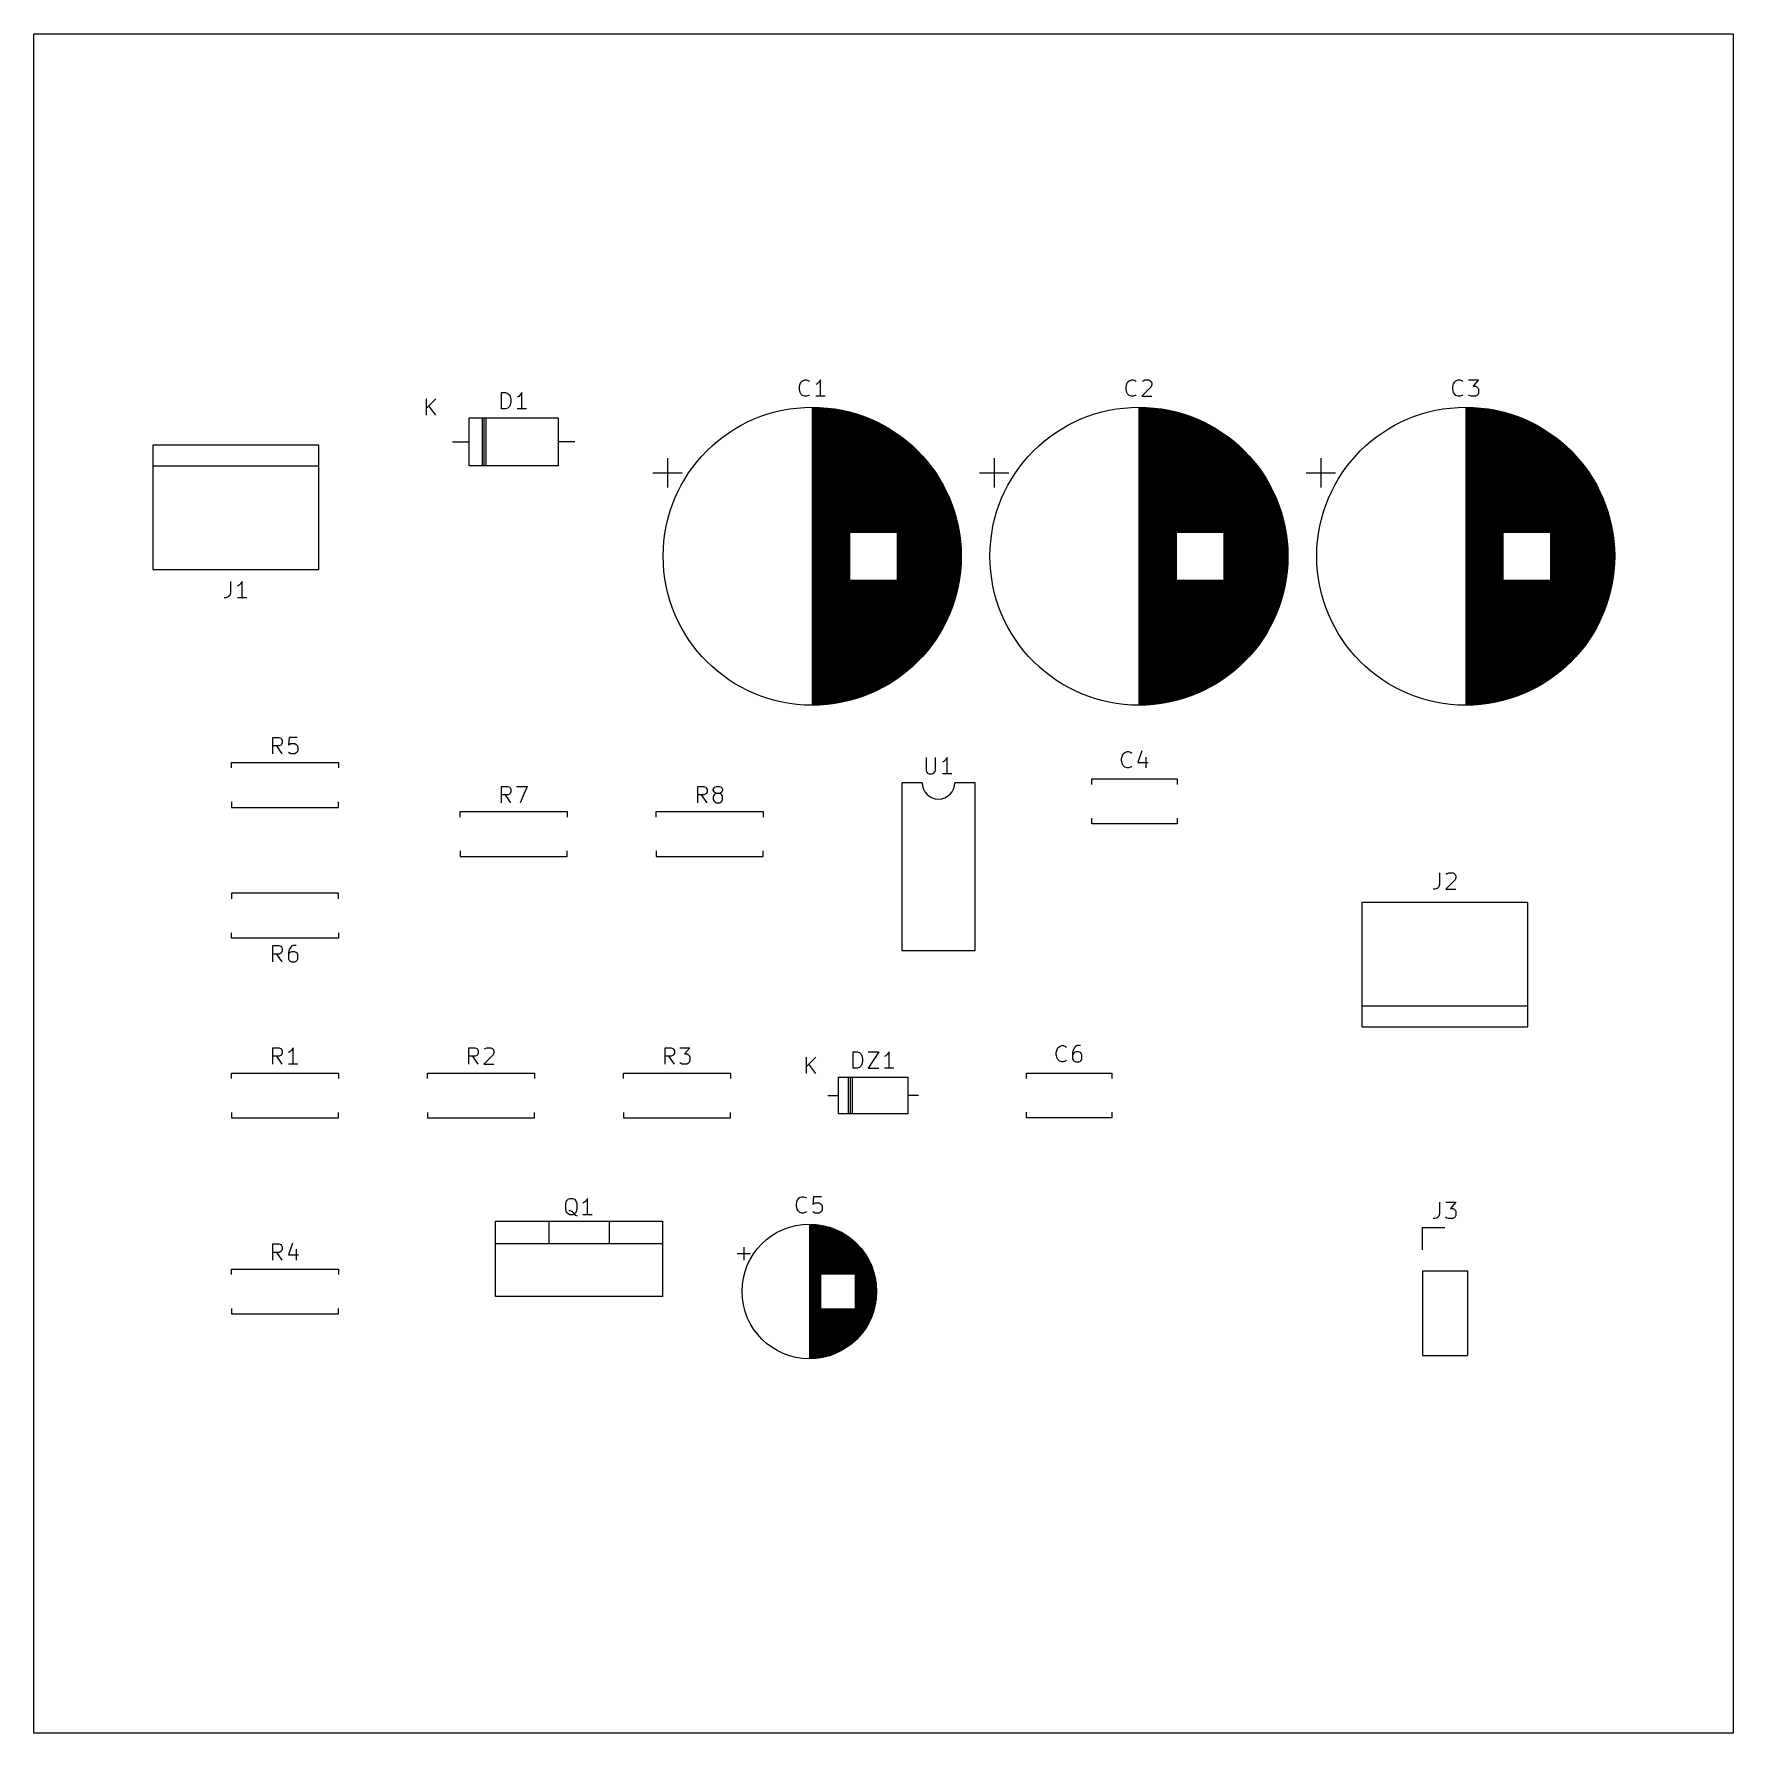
# Model space of a CAD drawing. Extents: x 20 to 124, y -124 to -20.
import ezdxf

# ---------------------------------------------------------------- set-up
doc = ezdxf.new("R2010")
doc.units = 0
doc.layers.add('LYELLOW', color=51, linetype='CONTINUOUS')
doc.layers.add('WHITE', color=7, linetype='CONTINUOUS')

msp = doc.modelspace()

# ---------------------------------------------------------------- linework, layer by layer
at = {"layer": 'LYELLOW', "linetype": 'CONTINUOUS'}
for p, q in [((66.850386, -41.60339), (66.898005, -41.412914)), ((66.898005, -41.412914), (66.945624, -41.317676)), ((66.945624, -41.317676), (67.040862, -41.222438)), ((67.040862, -41.222438), (67.183719, -41.174819)), ((67.183719, -41.174819), (67.278957, -41.174819)), ((67.278957, -41.174819), (67.421814, -41.222438)), ((67.421814, -41.222438), (67.469433, -41.270057)), ((67.945624, -41.412914), (67.850386, -41.460533)), ((68.040862, -41.317676), (67.945624, -41.412914)), ((68.1361, -41.174819), (68.040862, -41.317676)), ((68.1361, -42.174819), (68.1361, -41.174819)), ((86.850386, -41.60339), (86.898005, -41.412914)), ((86.898005, -41.412914), (86.945624, -41.317676)), ((86.945624, -41.317676), (87.040862, -41.222438)), ((87.040862, -41.222438), (87.183719, -41.174819)), ((87.183719, -41.174819), (87.278957, -41.174819)), ((87.278957, -41.174819), (87.421814, -41.222438)), ((87.421814, -41.222438), (87.469433, -41.270057)), ((87.850386, -41.270057), (87.898005, -41.222438)), ((87.898005, -41.222438), (87.993243, -41.174819)), ((87.993243, -41.174819), (88.231338, -41.174819)), ((88.231338, -41.174819), (88.326576, -41.222438)), ((88.326576, -41.222438), (88.374195, -41.270057)), ((88.374195, -41.270057), (88.421814, -41.365295)), ((88.421814, -41.460533), (88.374195, -41.60339)), ((88.421814, -41.365295), (88.421814, -41.460533)), ((106.850386, -41.60339), (106.898005, -41.412914)), ((106.898005, -41.412914), (106.945624, -41.317676)), ((106.945624, -41.317676), (107.040862, -41.222438)), ((107.040862, -41.222438), (107.183719, -41.174819)), ((107.183719, -41.174819), (107.278957, -41.174819)), ((107.278957, -41.174819), (107.421814, -41.222438)), ((107.421814, -41.222438), (107.469433, -41.270057)), ((107.802767, -41.174819), (108.421814, -41.174819)), ((108.421814, -41.174819), (108.088481, -41.555771)), ((108.088481, -41.555771), (108.231338, -41.555771)), ((108.231338, -41.555771), (108.326576, -41.60339)), ((44.021995, -43.324819), (44.021995, -42.324819)), ((44.593423, -42.324819), (44.021995, -42.896247)), ((48.625805, -42.954819), (48.625805, -41.954819)), ((48.625805, -41.954819), (48.8639, -41.954819)), ((48.8639, -41.954819), (49.006757, -42.002438)), ((49.006757, -42.002438), (49.101995, -42.097676)), ((49.101995, -42.097676), (49.149614, -42.192914)), ((49.149614, -42.192914), (49.197233, -42.38339)), ((49.197233, -42.526247), (49.149614, -42.716723)), ((49.197233, -42.38339), (49.197233, -42.526247)), ((49.673424, -42.192914), (49.578186, -42.240533)), ((49.768662, -42.097676), (49.673424, -42.192914)), ((49.8639, -41.954819), (49.768662, -42.097676)), ((49.8639, -42.954819), (49.8639, -41.954819)), ((66.850386, -41.746247), (66.850386, -41.60339)), ((66.898005, -41.936723), (66.850386, -41.746247)), ((66.945624, -42.031961), (66.898005, -41.936723)), ((67.040862, -42.1272), (66.945624, -42.031961)), ((67.183719, -42.174819), (67.040862, -42.1272)), ((67.278957, -42.174819), (67.183719, -42.174819)), ((67.421814, -42.1272), (67.278957, -42.174819)), ((67.469433, -42.07958), (67.421814, -42.1272)), ((68.421814, -42.174819), (67.850386, -42.174819)), ((86.850386, -41.746247), (86.850386, -41.60339)), ((86.898005, -41.936723), (86.850386, -41.746247)), ((86.945624, -42.031961), (86.898005, -41.936723)), ((87.040862, -42.1272), (86.945624, -42.031961)), ((87.183719, -42.174819), (87.040862, -42.1272)), ((87.278957, -42.174819), (87.183719, -42.174819)), ((87.421814, -42.1272), (87.278957, -42.174819)), ((87.469433, -42.07958), (87.421814, -42.1272)), ((88.374195, -41.60339), (87.802767, -42.174819)), ((87.802767, -42.174819), (88.421814, -42.174819)), ((106.850386, -41.746247), (106.850386, -41.60339)), ((106.898005, -41.936723), (106.850386, -41.746247)), ((106.945624, -42.031961), (106.898005, -41.936723)), ((107.040862, -42.1272), (106.945624, -42.031961)), ((107.183719, -42.174819), (107.040862, -42.1272)), ((107.278957, -42.174819), (107.183719, -42.174819)), ((107.421814, -42.1272), (107.278957, -42.174819)), ((107.469433, -42.07958), (107.421814, -42.1272)), ((107.850386, -42.1272), (107.802767, -42.07958)), ((107.945624, -42.174819), (107.850386, -42.1272)), ((108.231338, -42.174819), (107.945624, -42.174819)), ((108.326576, -42.1272), (108.231338, -42.174819)), ((108.326576, -41.60339), (108.374195, -41.651009)), ((108.374195, -42.07958), (108.326576, -42.1272)), ((108.374195, -41.651009), (108.421814, -41.746247)), ((108.421814, -41.984342), (108.374195, -42.07958)), ((108.421814, -41.746247), (108.421814, -41.984342)), ((44.593423, -43.324819), (44.164852, -42.75339)), ((46.6439, -43.5), (52.0839, -43.5)), ((46.6439, -46.44), (46.6439, -43.5)), ((47.4239, -43.5), (47.4239, -46.44)), ((47.5439, -43.5), (47.5439, -46.44)), ((47.6639, -43.5), (47.6639, -46.44)), ((48.8639, -42.954819), (48.625805, -42.954819)), ((49.006757, -42.9072), (48.8639, -42.954819)), ((49.101995, -42.811961), (49.006757, -42.9072)), ((49.149614, -42.716723), (49.101995, -42.811961)), ((50.149614, -42.954819), (49.578186, -42.954819)), ((52.0839, -43.5), (52.0839, -46.44)), ((67.6361, -42.89), (67.6361, -61.05)), ((67.6761, -42.89), (67.6761, -61.05)), ((67.7161, -42.89), (67.7161, -61.05)), ((67.7561, -42.891), (67.7561, -61.049)), ((67.7961, -42.891), (67.7961, -61.049)), ((67.8361, -42.892), (67.8361, -61.048)), ((67.8761, -42.893), (67.8761, -61.047)), ((67.9161, -42.894), (67.9161, -61.046)), ((67.9561, -42.896), (67.9561, -61.044)), ((67.9961, -42.897), (67.9961, -61.043)), ((68.0361, -42.899), (68.0361, -61.041)), ((68.0761, -42.901), (68.0761, -61.039)), ((68.1161, -42.903), (68.1161, -61.037)), ((68.1561, -42.905), (68.1561, -61.035)), ((68.1961, -42.907), (68.1961, -61.033)), ((68.2361, -42.91), (68.2361, -61.03)), ((68.2761, -42.912), (68.2761, -61.028)), ((68.3161, -42.915), (68.3161, -61.025)), ((68.3561, -42.918), (68.3561, -61.022)), ((68.3961, -42.922), (68.3961, -61.018)), ((68.4361, -42.925), (68.4361, -61.015)), ((68.4761, -42.929), (68.4761, -61.011)), ((68.5161, -42.933), (68.5161, -61.007)), ((68.5561, -42.937), (68.5561, -61.003)), ((68.5961, -42.941), (68.5961, -60.999)), ((68.6361, -42.945), (68.6361, -60.995)), ((68.6761, -42.949), (68.6761, -60.991)), ((68.7161, -42.954), (68.7161, -60.986)), ((68.7561, -42.959), (68.7561, -60.981)), ((68.7961, -42.964), (68.7961, -60.976)), ((68.8361, -42.969), (68.8361, -60.971)), ((68.8761, -42.975), (68.8761, -60.965)), ((68.9161, -42.98), (68.9161, -60.96)), ((68.9561, -42.986), (68.9561, -60.954)), ((68.9961, -42.992), (68.9961, -60.948)), ((69.0361, -42.998), (69.0361, -60.942)), ((69.0761, -43.004), (69.0761, -60.936)), ((69.1161, -43.011), (69.1161, -60.929)), ((69.1561, -43.018), (69.1561, -60.922)), ((69.1961, -43.024), (69.1961, -60.916)), ((69.2361, -43.031), (69.2361, -60.909)), ((69.2761, -43.039), (69.2761, -60.901)), ((69.3161, -43.046), (69.3161, -60.894)), ((69.3561, -43.054), (69.3561, -60.886)), ((69.3961, -43.061), (69.3961, -60.879)), ((69.4361, -43.069), (69.4361, -60.871)), ((69.4761, -43.078), (69.4761, -60.862)), ((69.5161, -43.086), (69.5161, -60.854)), ((69.5561, -43.094), (69.5561, -60.846)), ((69.5961, -43.103), (69.5961, -60.837)), ((69.6361, -43.112), (69.6361, -60.828)), ((69.6761, -43.121), (69.6761, -60.819)), ((69.7161, -43.13), (69.7161, -60.81)), ((69.7561, -43.14), (69.7561, -60.8)), ((69.7961, -43.149), (69.7961, -60.791)), ((69.8361, -43.159), (69.8361, -60.781)), ((69.8761, -43.169), (69.8761, -60.771)), ((69.9161, -43.18), (69.9161, -60.76)), ((69.9561, -43.19), (69.9561, -50.53)), ((69.9961, -43.201), (69.9961, -50.53)), ((70.0361, -43.211), (70.0361, -50.53)), ((70.0761, -43.222), (70.0761, -50.53)), ((70.1161, -43.234), (70.1161, -50.53)), ((70.1561, -43.245), (70.1561, -50.53)), ((70.1961, -43.257), (70.1961, -50.53)), ((70.2361, -43.268), (70.2361, -50.53)), ((70.2761, -43.28), (70.2761, -50.53)), ((70.3161, -43.293), (70.3161, -50.53)), ((70.3561, -43.305), (70.3561, -50.53)), ((70.3961, -43.318), (70.3961, -50.53)), ((70.4361, -43.33), (70.4361, -50.53)), ((70.4761, -43.343), (70.4761, -50.53)), ((70.5161, -43.357), (70.5161, -50.53)), ((70.5561, -43.37), (70.5561, -50.53)), ((70.5961, -43.384), (70.5961, -50.53)), ((70.6361, -43.398), (70.6361, -50.53)), ((70.6761, -43.412), (70.6761, -50.53)), ((70.7161, -43.426), (70.7161, -50.53)), ((70.7561, -43.44), (70.7561, -50.53)), ((70.7961, -43.455), (70.7961, -50.53)), ((70.8361, -43.47), (70.8361, -50.53)), ((70.8761, -43.485), (70.8761, -50.53)), ((70.9161, -43.5), (70.9161, -50.53)), ((70.9561, -43.516), (70.9561, -50.53)), ((70.9961, -43.532), (70.9961, -50.53)), ((71.0361, -43.547), (71.0361, -50.53)), ((71.0761, -43.564), (71.0761, -50.53)), ((71.1161, -43.58), (71.1161, -50.53)), ((71.1561, -43.597), (71.1561, -50.53)), ((71.1961, -43.614), (71.1961, -50.53)), ((71.2361, -43.631), (71.2361, -50.53)), ((71.2761, -43.648), (71.2761, -50.53)), ((71.3161, -43.665), (71.3161, -50.53)), ((87.6361, -42.89), (87.6361, -61.05)), ((87.6761, -42.89), (87.6761, -61.05)), ((87.7161, -42.89), (87.7161, -61.05)), ((87.7561, -42.891), (87.7561, -61.049)), ((87.7961, -42.891), (87.7961, -61.049)), ((87.8361, -42.892), (87.8361, -61.048)), ((87.8761, -42.893), (87.8761, -61.047)), ((87.9161, -42.894), (87.9161, -61.046)), ((87.9561, -42.896), (87.9561, -61.044)), ((87.9961, -42.897), (87.9961, -61.043)), ((88.0361, -42.899), (88.0361, -61.041)), ((88.0761, -42.901), (88.0761, -61.039)), ((88.1161, -42.903), (88.1161, -61.037)), ((88.1561, -42.905), (88.1561, -61.035)), ((88.1961, -42.907), (88.1961, -61.033)), ((88.2361, -42.91), (88.2361, -61.03)), ((88.2761, -42.912), (88.2761, -61.028)), ((88.3161, -42.915), (88.3161, -61.025)), ((88.3561, -42.918), (88.3561, -61.022)), ((88.3961, -42.922), (88.3961, -61.018)), ((88.4361, -42.925), (88.4361, -61.015)), ((88.4761, -42.929), (88.4761, -61.011)), ((88.5161, -42.933), (88.5161, -61.007)), ((88.5561, -42.937), (88.5561, -61.003)), ((88.5961, -42.941), (88.5961, -60.999)), ((88.6361, -42.945), (88.6361, -60.995)), ((88.6761, -42.949), (88.6761, -60.991)), ((88.7161, -42.954), (88.7161, -60.986)), ((88.7561, -42.959), (88.7561, -60.981)), ((88.7961, -42.964), (88.7961, -60.976)), ((88.8361, -42.969), (88.8361, -60.971)), ((88.8761, -42.975), (88.8761, -60.965)), ((88.9161, -42.98), (88.9161, -60.96)), ((88.9561, -42.986), (88.9561, -60.954)), ((88.9961, -42.992), (88.9961, -60.948)), ((89.0361, -42.998), (89.0361, -60.942)), ((89.0761, -43.004), (89.0761, -60.936)), ((89.1161, -43.011), (89.1161, -60.929)), ((89.1561, -43.018), (89.1561, -60.922)), ((89.1961, -43.024), (89.1961, -60.916)), ((89.2361, -43.031), (89.2361, -60.909)), ((89.2761, -43.039), (89.2761, -60.901)), ((89.3161, -43.046), (89.3161, -60.894)), ((89.3561, -43.054), (89.3561, -60.886)), ((89.3961, -43.061), (89.3961, -60.879)), ((89.4361, -43.069), (89.4361, -60.871)), ((89.4761, -43.078), (89.4761, -60.862)), ((89.5161, -43.086), (89.5161, -60.854)), ((89.5561, -43.094), (89.5561, -60.846)), ((89.5961, -43.103), (89.5961, -60.837)), ((89.6361, -43.112), (89.6361, -60.828)), ((89.6761, -43.121), (89.6761, -60.819)), ((89.7161, -43.13), (89.7161, -60.81)), ((89.7561, -43.14), (89.7561, -60.8)), ((89.7961, -43.149), (89.7961, -60.791)), ((89.8361, -43.159), (89.8361, -60.781)), ((89.8761, -43.169), (89.8761, -60.771)), ((89.9161, -43.18), (89.9161, -60.76)), ((89.9561, -43.19), (89.9561, -50.53)), ((89.9961, -43.201), (89.9961, -50.53)), ((90.0361, -43.211), (90.0361, -50.53)), ((90.0761, -43.222), (90.0761, -50.53)), ((90.1161, -43.234), (90.1161, -50.53)), ((90.1561, -43.245), (90.1561, -50.53)), ((90.1961, -43.257), (90.1961, -50.53)), ((90.2361, -43.268), (90.2361, -50.53)), ((90.2761, -43.28), (90.2761, -50.53)), ((90.3161, -43.293), (90.3161, -50.53)), ((90.3561, -43.305), (90.3561, -50.53)), ((90.3961, -43.318), (90.3961, -50.53)), ((90.4361, -43.33), (90.4361, -50.53)), ((90.4761, -43.343), (90.4761, -50.53)), ((90.5161, -43.357), (90.5161, -50.53)), ((90.5561, -43.37), (90.5561, -50.53)), ((90.5961, -43.384), (90.5961, -50.53)), ((90.6361, -43.398), (90.6361, -50.53)), ((90.6761, -43.412), (90.6761, -50.53)), ((90.7161, -43.426), (90.7161, -50.53)), ((90.7561, -43.44), (90.7561, -50.53)), ((90.7961, -43.455), (90.7961, -50.53)), ((90.8361, -43.47), (90.8361, -50.53)), ((90.8761, -43.485), (90.8761, -50.53)), ((90.9161, -43.5), (90.9161, -50.53)), ((90.9561, -43.516), (90.9561, -50.53)), ((90.9961, -43.532), (90.9961, -50.53)), ((91.0361, -43.547), (91.0361, -50.53)), ((91.0761, -43.564), (91.0761, -50.53)), ((91.1161, -43.58), (91.1161, -50.53)), ((91.1561, -43.597), (91.1561, -50.53)), ((91.1961, -43.614), (91.1961, -50.53)), ((91.2361, -43.631), (91.2361, -50.53)), ((91.2761, -43.648), (91.2761, -50.53)), ((91.3161, -43.665), (91.3161, -50.53)), ((107.6361, -42.89), (107.6361, -61.05)), ((107.6761, -42.89), (107.6761, -61.05)), ((107.7161, -42.89), (107.7161, -61.05)), ((107.7561, -42.891), (107.7561, -61.049)), ((107.7961, -42.891), (107.7961, -61.049)), ((107.8361, -42.892), (107.8361, -61.048)), ((107.8761, -42.893), (107.8761, -61.047)), ((107.9161, -42.894), (107.9161, -61.046)), ((107.9561, -42.896), (107.9561, -61.044)), ((107.9961, -42.897), (107.9961, -61.043)), ((108.0361, -42.899), (108.0361, -61.041)), ((108.0761, -42.901), (108.0761, -61.039)), ((108.1161, -42.903), (108.1161, -61.037)), ((108.1561, -42.905), (108.1561, -61.035)), ((108.1961, -42.907), (108.1961, -61.033)), ((108.2361, -42.91), (108.2361, -61.03)), ((108.2761, -42.912), (108.2761, -61.028)), ((108.3161, -42.915), (108.3161, -61.025)), ((108.3561, -42.918), (108.3561, -61.022)), ((108.3961, -42.922), (108.3961, -61.018)), ((108.4361, -42.925), (108.4361, -61.015)), ((108.4761, -42.929), (108.4761, -61.011)), ((108.5161, -42.933), (108.5161, -61.007)), ((108.5561, -42.937), (108.5561, -61.003)), ((108.5961, -42.941), (108.5961, -60.999)), ((108.6361, -42.945), (108.6361, -60.995)), ((108.6761, -42.949), (108.6761, -60.991)), ((108.7161, -42.954), (108.7161, -60.986)), ((108.7561, -42.959), (108.7561, -60.981)), ((108.7961, -42.964), (108.7961, -60.976)), ((108.8361, -42.969), (108.8361, -60.971)), ((108.8761, -42.975), (108.8761, -60.965)), ((108.9161, -42.98), (108.9161, -60.96)), ((108.9561, -42.986), (108.9561, -60.954)), ((108.9961, -42.992), (108.9961, -60.948)), ((109.0361, -42.998), (109.0361, -60.942)), ((109.0761, -43.004), (109.0761, -60.936)), ((109.1161, -43.011), (109.1161, -60.929)), ((109.1561, -43.018), (109.1561, -60.922)), ((109.1961, -43.024), (109.1961, -60.916)), ((109.2361, -43.031), (109.2361, -60.909)), ((109.2761, -43.039), (109.2761, -60.901)), ((109.3161, -43.046), (109.3161, -60.894)), ((109.3561, -43.054), (109.3561, -60.886)), ((109.3961, -43.061), (109.3961, -60.879)), ((109.4361, -43.069), (109.4361, -60.871)), ((109.4761, -43.078), (109.4761, -60.862)), ((109.5161, -43.086), (109.5161, -60.854)), ((109.5561, -43.094), (109.5561, -60.846)), ((109.5961, -43.103), (109.5961, -60.837)), ((109.6361, -43.112), (109.6361, -60.828)), ((109.6761, -43.121), (109.6761, -60.819)), ((109.7161, -43.13), (109.7161, -60.81)), ((109.7561, -43.14), (109.7561, -60.8)), ((109.7961, -43.149), (109.7961, -60.791)), ((109.8361, -43.159), (109.8361, -60.781)), ((109.8761, -43.169), (109.8761, -60.771)), ((109.9161, -43.18), (109.9161, -60.76)), ((109.9561, -43.19), (109.9561, -50.53)), ((109.9961, -43.201), (109.9961, -50.53)), ((110.0361, -43.211), (110.0361, -50.53)), ((110.0761, -43.222), (110.0761, -50.53)), ((110.1161, -43.234), (110.1161, -50.53)), ((110.1561, -43.245), (110.1561, -50.53)), ((110.1961, -43.257), (110.1961, -50.53)), ((110.2361, -43.268), (110.2361, -50.53)), ((110.2761, -43.28), (110.2761, -50.53)), ((110.3161, -43.293), (110.3161, -50.53)), ((110.3561, -43.305), (110.3561, -50.53)), ((110.3961, -43.318), (110.3961, -50.53)), ((110.4361, -43.33), (110.4361, -50.53)), ((110.4761, -43.343), (110.4761, -50.53)), ((110.5161, -43.357), (110.5161, -50.53)), ((110.5561, -43.37), (110.5561, -50.53)), ((110.5961, -43.384), (110.5961, -50.53)), ((110.6361, -43.398), (110.6361, -50.53)), ((110.6761, -43.412), (110.6761, -50.53)), ((110.7161, -43.426), (110.7161, -50.53)), ((110.7561, -43.44), (110.7561, -50.53)), ((110.7961, -43.455), (110.7961, -50.53)), ((110.8361, -43.47), (110.8361, -50.53)), ((110.8761, -43.485), (110.8761, -50.53)), ((110.9161, -43.5), (110.9161, -50.53)), ((110.9561, -43.516), (110.9561, -50.53)), ((110.9961, -43.532), (110.9961, -50.53)), ((111.0361, -43.547), (111.0361, -50.53)), ((111.0761, -43.564), (111.0761, -50.53)), ((111.1161, -43.58), (111.1161, -50.53)), ((111.1561, -43.597), (111.1561, -50.53)), ((111.1961, -43.614), (111.1961, -50.53)), ((111.2361, -43.631), (111.2361, -50.53)), ((111.2761, -43.648), (111.2761, -50.53)), ((111.3161, -43.665), (111.3161, -50.53)), ((71.3561, -43.683), (71.3561, -50.53)), ((71.3961, -43.701), (71.3961, -50.53)), ((71.4361, -43.719), (71.4361, -50.53)), ((71.4761, -43.738), (71.4761, -50.53)), ((71.5161, -43.757), (71.5161, -50.53)), ((71.5561, -43.775), (71.5561, -50.53)), ((71.5961, -43.795), (71.5961, -50.53)), ((71.6361, -43.814), (71.6361, -50.53)), ((71.6761, -43.834), (71.6761, -50.53)), ((71.7161, -43.854), (71.7161, -50.53)), ((71.7561, -43.874), (71.7561, -50.53)), ((71.7961, -43.894), (71.7961, -50.53)), ((71.8361, -43.915), (71.8361, -50.53)), ((71.8761, -43.936), (71.8761, -50.53)), ((71.9161, -43.957), (71.9161, -50.53)), ((71.9561, -43.978), (71.9561, -50.53)), ((71.9961, -44), (71.9961, -50.53)), ((72.0361, -44.022), (72.0361, -50.53)), ((72.0761, -44.044), (72.0761, -50.53)), ((72.1161, -44.066), (72.1161, -50.53)), ((72.1561, -44.089), (72.1561, -50.53)), ((72.1961, -44.112), (72.1961, -50.53)), ((72.2361, -44.135), (72.2361, -50.53)), ((72.2761, -44.159), (72.2761, -50.53)), ((72.3161, -44.182), (72.3161, -50.53)), ((72.3561, -44.206), (72.3561, -50.53)), ((72.3961, -44.231), (72.3961, -50.53)), ((72.4361, -44.255), (72.4361, -50.53)), ((72.4761, -44.28), (72.4761, -50.53)), ((72.5161, -44.305), (72.5161, -50.53)), ((72.5561, -44.331), (72.5561, -50.53)), ((72.5961, -44.357), (72.5961, -50.53)), ((72.6361, -44.383), (72.6361, -50.53)), ((72.6761, -44.409), (72.6761, -50.53)), ((72.7161, -44.436), (72.7161, -50.53)), ((72.7561, -44.463), (72.7561, -50.53)), ((72.7961, -44.49), (72.7961, -50.53)), ((72.8361, -44.518), (72.8361, -59.422)), ((72.8761, -44.546), (72.8761, -59.394)), ((72.9161, -44.574), (72.9161, -59.366)), ((72.9561, -44.602), (72.9561, -59.338)), ((72.9961, -44.631), (72.9961, -59.309)), ((73.0361, -44.661), (73.0361, -59.279)), ((73.0761, -44.69), (73.0761, -59.25)), ((73.1161, -44.72), (73.1161, -59.22)), ((91.3561, -43.683), (91.3561, -50.53)), ((91.3961, -43.701), (91.3961, -50.53)), ((91.4361, -43.719), (91.4361, -50.53)), ((91.4761, -43.738), (91.4761, -50.53)), ((91.5161, -43.757), (91.5161, -50.53)), ((91.5561, -43.775), (91.5561, -50.53)), ((91.5961, -43.795), (91.5961, -50.53)), ((91.6361, -43.814), (91.6361, -50.53)), ((91.6761, -43.834), (91.6761, -50.53)), ((91.7161, -43.854), (91.7161, -50.53)), ((91.7561, -43.874), (91.7561, -50.53)), ((91.7961, -43.894), (91.7961, -50.53)), ((91.8361, -43.915), (91.8361, -50.53)), ((91.8761, -43.936), (91.8761, -50.53)), ((91.9161, -43.957), (91.9161, -50.53)), ((91.9561, -43.978), (91.9561, -50.53)), ((91.9961, -44), (91.9961, -50.53)), ((92.0361, -44.022), (92.0361, -50.53)), ((92.0761, -44.044), (92.0761, -50.53)), ((92.1161, -44.066), (92.1161, -50.53)), ((92.1561, -44.089), (92.1561, -50.53)), ((92.1961, -44.112), (92.1961, -50.53)), ((92.2361, -44.135), (92.2361, -50.53)), ((92.2761, -44.159), (92.2761, -50.53)), ((92.3161, -44.182), (92.3161, -50.53)), ((92.3561, -44.206), (92.3561, -50.53)), ((92.3961, -44.231), (92.3961, -50.53)), ((92.4361, -44.255), (92.4361, -50.53)), ((92.4761, -44.28), (92.4761, -50.53)), ((92.5161, -44.305), (92.5161, -50.53)), ((92.5561, -44.331), (92.5561, -50.53)), ((92.5961, -44.357), (92.5961, -50.53)), ((92.6361, -44.383), (92.6361, -50.53)), ((92.6761, -44.409), (92.6761, -50.53)), ((92.7161, -44.436), (92.7161, -50.53)), ((92.7561, -44.463), (92.7561, -50.53)), ((92.7961, -44.49), (92.7961, -50.53)), ((92.8361, -44.518), (92.8361, -59.422)), ((92.8761, -44.546), (92.8761, -59.394)), ((92.9161, -44.574), (92.9161, -59.366)), ((92.9561, -44.602), (92.9561, -59.338)), ((92.9961, -44.631), (92.9961, -59.309)), ((93.0361, -44.661), (93.0361, -59.279)), ((93.0761, -44.69), (93.0761, -59.25)), ((93.1161, -44.72), (93.1161, -59.22)), ((111.3561, -43.683), (111.3561, -50.53)), ((111.3961, -43.701), (111.3961, -50.53)), ((111.4361, -43.719), (111.4361, -50.53)), ((111.4761, -43.738), (111.4761, -50.53)), ((111.5161, -43.757), (111.5161, -50.53)), ((111.5561, -43.775), (111.5561, -50.53)), ((111.5961, -43.795), (111.5961, -50.53)), ((111.6361, -43.814), (111.6361, -50.53)), ((111.6761, -43.834), (111.6761, -50.53)), ((111.7161, -43.854), (111.7161, -50.53)), ((111.7561, -43.874), (111.7561, -50.53)), ((111.7961, -43.894), (111.7961, -50.53)), ((111.8361, -43.915), (111.8361, -50.53)), ((111.8761, -43.936), (111.8761, -50.53)), ((111.9161, -43.957), (111.9161, -50.53)), ((111.9561, -43.978), (111.9561, -50.53)), ((111.9961, -44), (111.9961, -50.53)), ((112.0361, -44.022), (112.0361, -50.53)), ((112.0761, -44.044), (112.0761, -50.53)), ((112.1161, -44.066), (112.1161, -50.53)), ((112.1561, -44.089), (112.1561, -50.53)), ((112.1961, -44.112), (112.1961, -50.53)), ((112.2361, -44.135), (112.2361, -50.53)), ((112.2761, -44.159), (112.2761, -50.53)), ((112.3161, -44.182), (112.3161, -50.53)), ((112.3561, -44.206), (112.3561, -50.53)), ((112.3961, -44.231), (112.3961, -50.53)), ((112.4361, -44.255), (112.4361, -50.53)), ((112.4761, -44.28), (112.4761, -50.53)), ((112.5161, -44.305), (112.5161, -50.53)), ((112.5561, -44.331), (112.5561, -50.53)), ((112.5961, -44.357), (112.5961, -50.53)), ((112.6361, -44.383), (112.6361, -50.53)), ((112.6761, -44.409), (112.6761, -50.53)), ((112.7161, -44.436), (112.7161, -50.53)), ((112.7561, -44.463), (112.7561, -50.53)), ((112.7961, -44.49), (112.7961, -50.53)), ((112.8361, -44.518), (112.8361, -59.422)), ((112.8761, -44.546), (112.8761, -59.394)), ((112.9161, -44.574), (112.9161, -59.366)), ((112.9561, -44.602), (112.9561, -59.338)), ((112.9961, -44.631), (112.9961, -59.309)), ((113.0361, -44.661), (113.0361, -59.279)), ((113.0761, -44.69), (113.0761, -59.25)), ((113.1161, -44.72), (113.1161, -59.22)), ((27.2839, -45.16), (27.2839, -52.78)), ((37.4439, -45.16), (27.2839, -45.16)), ((37.4439, -52.78), (37.4439, -45.16)), ((45.6239, -44.97), (46.6439, -44.97)), ((53.1039, -44.97), (52.0839, -44.97)), ((73.1561, -44.75), (73.1561, -59.19)), ((73.1961, -44.781), (73.1961, -59.159)), ((73.2361, -44.812), (73.2361, -59.128)), ((73.2761, -44.843), (73.2761, -59.097)), ((73.3161, -44.875), (73.3161, -59.065)), ((73.3561, -44.907), (73.3561, -59.033)), ((73.3961, -44.939), (73.3961, -59.001)), ((73.4361, -44.972), (73.4361, -58.968)), ((73.4761, -45.005), (73.4761, -58.935)), ((73.5161, -45.039), (73.5161, -58.901)), ((73.5561, -45.073), (73.5561, -58.867)), ((73.5961, -45.107), (73.5961, -58.833)), ((73.6361, -45.142), (73.6361, -58.798)), ((73.6761, -45.177), (73.6761, -58.763)), ((73.7161, -45.212), (73.7161, -58.728)), ((73.7561, -45.248), (73.7561, -58.692)), ((73.7961, -45.285), (73.7961, -58.655)), ((73.8361, -45.322), (73.8361, -58.618)), ((73.8761, -45.359), (73.8761, -58.581)), ((73.9161, -45.397), (73.9161, -58.543)), ((73.9561, -45.435), (73.9561, -58.505)), ((73.9961, -45.474), (73.9961, -58.466)), ((74.0361, -45.513), (74.0361, -58.427)), ((74.0761, -45.552), (74.0761, -58.388)), ((74.1161, -45.593), (74.1161, -58.347)), ((74.1561, -45.633), (74.1561, -58.307)), ((74.1961, -45.674), (74.1961, -58.266)), ((74.2361, -45.716), (74.2361, -58.224)), ((74.2761, -45.758), (74.2761, -58.182)), ((93.1561, -44.75), (93.1561, -59.19)), ((93.1961, -44.781), (93.1961, -59.159)), ((93.2361, -44.812), (93.2361, -59.128)), ((93.2761, -44.843), (93.2761, -59.097)), ((93.3161, -44.875), (93.3161, -59.065)), ((93.3561, -44.907), (93.3561, -59.033)), ((93.3961, -44.939), (93.3961, -59.001)), ((93.4361, -44.972), (93.4361, -58.968)), ((93.4761, -45.005), (93.4761, -58.935)), ((93.5161, -45.039), (93.5161, -58.901)), ((93.5561, -45.073), (93.5561, -58.867)), ((93.5961, -45.107), (93.5961, -58.833)), ((93.6361, -45.142), (93.6361, -58.798)), ((93.6761, -45.177), (93.6761, -58.763)), ((93.7161, -45.212), (93.7161, -58.728)), ((93.7561, -45.248), (93.7561, -58.692)), ((93.7961, -45.285), (93.7961, -58.655)), ((93.8361, -45.322), (93.8361, -58.618)), ((93.8761, -45.359), (93.8761, -58.581)), ((93.9161, -45.397), (93.9161, -58.543)), ((93.9561, -45.435), (93.9561, -58.505)), ((93.9961, -45.474), (93.9961, -58.466)), ((94.0361, -45.513), (94.0361, -58.427)), ((94.0761, -45.552), (94.0761, -58.388)), ((94.1161, -45.593), (94.1161, -58.347)), ((94.1561, -45.633), (94.1561, -58.307)), ((94.1961, -45.674), (94.1961, -58.266)), ((94.2361, -45.716), (94.2361, -58.224)), ((94.2761, -45.758), (94.2761, -58.182)), ((113.1561, -44.75), (113.1561, -59.19)), ((113.1961, -44.781), (113.1961, -59.159)), ((113.2361, -44.812), (113.2361, -59.128)), ((113.2761, -44.843), (113.2761, -59.097)), ((113.3161, -44.875), (113.3161, -59.065)), ((113.3561, -44.907), (113.3561, -59.033)), ((113.3961, -44.939), (113.3961, -59.001)), ((113.4361, -44.972), (113.4361, -58.968)), ((113.4761, -45.005), (113.4761, -58.935)), ((113.5161, -45.039), (113.5161, -58.901)), ((113.5561, -45.073), (113.5561, -58.867)), ((113.5961, -45.107), (113.5961, -58.833)), ((113.6361, -45.142), (113.6361, -58.798)), ((113.6761, -45.177), (113.6761, -58.763)), ((113.7161, -45.212), (113.7161, -58.728)), ((113.7561, -45.248), (113.7561, -58.692)), ((113.7961, -45.285), (113.7961, -58.655)), ((113.8361, -45.322), (113.8361, -58.618)), ((113.8761, -45.359), (113.8761, -58.581)), ((113.9161, -45.397), (113.9161, -58.543)), ((113.9561, -45.435), (113.9561, -58.505)), ((113.9961, -45.474), (113.9961, -58.466)), ((114.0361, -45.513), (114.0361, -58.427)), ((114.0761, -45.552), (114.0761, -58.388)), ((114.1161, -45.593), (114.1161, -58.347)), ((114.1561, -45.633), (114.1561, -58.307)), ((114.1961, -45.674), (114.1961, -58.266)), ((114.2361, -45.716), (114.2361, -58.224)), ((114.2761, -45.758), (114.2761, -58.182)), ((27.2839, -46.43), (37.4439, -46.43)), ((52.0839, -46.44), (46.6439, -46.44)), ((58.77666, -45.955), (58.77666, -47.755)), ((74.3161, -45.801), (74.3161, -58.139)), ((74.3561, -45.844), (74.3561, -58.096)), ((74.3961, -45.888), (74.3961, -58.052)), ((74.4361, -45.933), (74.4361, -58.007)), ((74.4761, -45.978), (74.4761, -57.962)), ((74.5161, -46.023), (74.5161, -57.917)), ((74.5561, -46.07), (74.5561, -57.87)), ((74.5961, -46.117), (74.5961, -57.823)), ((74.6361, -46.164), (74.6361, -57.776)), ((74.6761, -46.212), (74.6761, -57.728)), ((74.7161, -46.261), (74.7161, -57.679)), ((74.7561, -46.311), (74.7561, -57.629)), ((74.7961, -46.361), (74.7961, -57.579)), ((74.8361, -46.412), (74.8361, -57.528)), ((74.8761, -46.464), (74.8761, -57.476)), ((74.9161, -46.517), (74.9161, -57.423)), ((74.9561, -46.57), (74.9561, -57.37)), ((74.9961, -46.624), (74.9961, -57.316)), ((75.0361, -46.679), (75.0361, -57.261)), ((75.0761, -46.735), (75.0761, -57.205)), ((75.1161, -46.792), (75.1161, -57.148)), ((78.77666, -45.955), (78.77666, -47.755)), ((94.3161, -45.801), (94.3161, -58.139)), ((94.3561, -45.844), (94.3561, -58.096)), ((94.3961, -45.888), (94.3961, -58.052)), ((94.4361, -45.933), (94.4361, -58.007)), ((94.4761, -45.978), (94.4761, -57.962)), ((94.5161, -46.023), (94.5161, -57.917)), ((94.5561, -46.07), (94.5561, -57.87)), ((94.5961, -46.117), (94.5961, -57.823)), ((94.6361, -46.164), (94.6361, -57.776)), ((94.6761, -46.212), (94.6761, -57.728)), ((94.7161, -46.261), (94.7161, -57.679)), ((94.7561, -46.311), (94.7561, -57.629)), ((94.7961, -46.361), (94.7961, -57.579)), ((94.8361, -46.412), (94.8361, -57.528)), ((94.8761, -46.464), (94.8761, -57.476)), ((94.9161, -46.517), (94.9161, -57.423)), ((94.9561, -46.57), (94.9561, -57.37)), ((94.9961, -46.624), (94.9961, -57.316)), ((95.0361, -46.679), (95.0361, -57.261)), ((95.0761, -46.735), (95.0761, -57.205)), ((95.1161, -46.792), (95.1161, -57.148)), ((98.77666, -45.955), (98.77666, -47.755)), ((114.3161, -45.801), (114.3161, -58.139)), ((114.3561, -45.844), (114.3561, -58.096)), ((114.3961, -45.888), (114.3961, -58.052)), ((114.4361, -45.933), (114.4361, -58.007)), ((114.4761, -45.978), (114.4761, -57.962)), ((114.5161, -46.023), (114.5161, -57.917)), ((114.5561, -46.07), (114.5561, -57.87)), ((114.5961, -46.117), (114.5961, -57.823)), ((114.6361, -46.164), (114.6361, -57.776)), ((114.6761, -46.212), (114.6761, -57.728)), ((114.7161, -46.261), (114.7161, -57.679)), ((114.7561, -46.311), (114.7561, -57.629)), ((114.7961, -46.361), (114.7961, -57.579)), ((114.8361, -46.412), (114.8361, -57.528)), ((114.8761, -46.464), (114.8761, -57.476)), ((114.9161, -46.517), (114.9161, -57.423)), ((114.9561, -46.57), (114.9561, -57.37)), ((114.9961, -46.624), (114.9961, -57.316)), ((115.0361, -46.679), (115.0361, -57.261)), ((115.0761, -46.735), (115.0761, -57.205)), ((115.1161, -46.792), (115.1161, -57.148)), ((57.87666, -46.855), (59.67666, -46.855)), ((75.1561, -46.85), (75.1561, -57.09)), ((75.1961, -46.909), (75.1961, -57.031)), ((75.2361, -46.969), (75.2361, -56.971)), ((75.2761, -47.03), (75.2761, -56.91)), ((75.3161, -47.091), (75.3161, -56.849)), ((75.3561, -47.154), (75.3561, -56.786)), ((75.3961, -47.219), (75.3961, -56.721)), ((75.4361, -47.284), (75.4361, -56.656)), ((75.4761, -47.351), (75.4761, -56.589)), ((75.5161, -47.419), (75.5161, -56.521)), ((75.5561, -47.488), (75.5561, -56.452)), ((75.5961, -47.559), (75.5961, -56.381)), ((75.6361, -47.631), (75.6361, -56.309)), ((75.6761, -47.705), (75.6761, -56.235)), ((75.7161, -47.781), (75.7161, -56.159)), ((77.87666, -46.855), (79.67666, -46.855)), ((95.1561, -46.85), (95.1561, -57.09)), ((95.1961, -46.909), (95.1961, -57.031)), ((95.2361, -46.969), (95.2361, -56.971)), ((95.2761, -47.03), (95.2761, -56.91)), ((95.3161, -47.091), (95.3161, -56.849)), ((95.3561, -47.154), (95.3561, -56.786)), ((95.3961, -47.219), (95.3961, -56.721)), ((95.4361, -47.284), (95.4361, -56.656)), ((95.4761, -47.351), (95.4761, -56.589)), ((95.5161, -47.419), (95.5161, -56.521)), ((95.5561, -47.488), (95.5561, -56.452)), ((95.5961, -47.559), (95.5961, -56.381)), ((95.6361, -47.631), (95.6361, -56.309)), ((95.6761, -47.705), (95.6761, -56.235)), ((95.7161, -47.781), (95.7161, -56.159)), ((97.87666, -46.855), (99.67666, -46.855)), ((115.1561, -46.85), (115.1561, -57.09)), ((115.1961, -46.909), (115.1961, -57.031)), ((115.2361, -46.969), (115.2361, -56.971)), ((115.2761, -47.03), (115.2761, -56.91)), ((115.3161, -47.091), (115.3161, -56.849)), ((115.3561, -47.154), (115.3561, -56.786)), ((115.3961, -47.219), (115.3961, -56.721)), ((115.4361, -47.284), (115.4361, -56.656)), ((115.4761, -47.351), (115.4761, -56.589)), ((115.5161, -47.419), (115.5161, -56.521)), ((115.5561, -47.488), (115.5561, -56.452)), ((115.5961, -47.559), (115.5961, -56.381)), ((115.6361, -47.631), (115.6361, -56.309)), ((115.6761, -47.705), (115.6761, -56.235)), ((115.7161, -47.781), (115.7161, -56.159)), ((75.7561, -47.858), (75.7561, -56.082)), ((75.7961, -47.937), (75.7961, -56.003)), ((75.8361, -48.018), (75.8361, -55.922)), ((75.8761, -48.101), (75.8761, -55.839)), ((75.9161, -48.187), (75.9161, -55.753)), ((75.9561, -48.275), (75.9561, -55.665)), ((75.9961, -48.365), (75.9961, -55.575)), ((76.0361, -48.458), (76.0361, -55.482)), ((76.0761, -48.554), (76.0761, -55.386)), ((76.1161, -48.654), (76.1161, -55.286)), ((76.1561, -48.757), (76.1561, -55.183)), ((76.1961, -48.863), (76.1961, -55.077)), ((95.7561, -47.858), (95.7561, -56.082)), ((95.7961, -47.937), (95.7961, -56.003)), ((95.8361, -48.018), (95.8361, -55.922)), ((95.8761, -48.101), (95.8761, -55.839)), ((95.9161, -48.187), (95.9161, -55.753)), ((95.9561, -48.275), (95.9561, -55.665)), ((95.9961, -48.365), (95.9961, -55.575)), ((96.0361, -48.458), (96.0361, -55.482)), ((96.0761, -48.554), (96.0761, -55.386)), ((96.1161, -48.654), (96.1161, -55.286)), ((96.1561, -48.757), (96.1561, -55.183)), ((96.1961, -48.863), (96.1961, -55.077)), ((115.7561, -47.858), (115.7561, -56.082)), ((115.7961, -47.937), (115.7961, -56.003)), ((115.8361, -48.018), (115.8361, -55.922)), ((115.8761, -48.101), (115.8761, -55.839)), ((115.9161, -48.187), (115.9161, -55.753)), ((115.9561, -48.275), (115.9561, -55.665)), ((115.9961, -48.365), (115.9961, -55.575)), ((116.0361, -48.458), (116.0361, -55.482)), ((116.0761, -48.554), (116.0761, -55.386)), ((116.1161, -48.654), (116.1161, -55.286)), ((116.1561, -48.757), (116.1561, -55.183)), ((116.1961, -48.863), (116.1961, -55.077)), ((76.2361, -48.974), (76.2361, -54.966)), ((76.2761, -49.09), (76.2761, -54.85)), ((76.3161, -49.211), (76.3161, -54.729)), ((76.3561, -49.339), (76.3561, -54.601)), ((76.3961, -49.473), (76.3961, -54.467)), ((76.4361, -49.615), (76.4361, -54.325)), ((76.4761, -49.768), (76.4761, -54.172)), ((96.2361, -48.974), (96.2361, -54.966)), ((96.2761, -49.09), (96.2761, -54.85)), ((96.3161, -49.211), (96.3161, -54.729)), ((96.3561, -49.339), (96.3561, -54.601)), ((96.3961, -49.473), (96.3961, -54.467)), ((96.4361, -49.615), (96.4361, -54.325)), ((96.4761, -49.768), (96.4761, -54.172)), ((116.2361, -48.974), (116.2361, -54.966)), ((116.2761, -49.09), (116.2761, -54.85)), ((116.3161, -49.211), (116.3161, -54.729)), ((116.3561, -49.339), (116.3561, -54.601)), ((116.3961, -49.473), (116.3961, -54.467)), ((116.4361, -49.615), (116.4361, -54.325)), ((116.4761, -49.768), (116.4761, -54.172)), ((76.5161, -49.932), (76.5161, -54.008)), ((76.5561, -50.111), (76.5561, -53.829)), ((76.5961, -50.309), (76.5961, -53.631)), ((76.6361, -50.535), (76.6361, -53.405)), ((76.6761, -50.805), (76.6761, -53.135)), ((96.5161, -49.932), (96.5161, -54.008)), ((96.5561, -50.111), (96.5561, -53.829)), ((96.5961, -50.309), (96.5961, -53.631)), ((96.6361, -50.535), (96.6361, -53.405)), ((96.6761, -50.805), (96.6761, -53.135)), ((116.5161, -49.932), (116.5161, -54.008)), ((116.5561, -50.111), (116.5561, -53.829)), ((116.5961, -50.309), (116.5961, -53.631)), ((116.6361, -50.535), (116.6361, -53.405)), ((116.6761, -50.805), (116.6761, -53.135)), ((76.7161, -51.157), (76.7161, -52.783)), ((76.7561, -52.01), (76.7561, -51.93)), ((96.7161, -51.157), (96.7161, -52.783)), ((96.7561, -52.01), (96.7561, -51.93)), ((116.7161, -51.157), (116.7161, -52.783)), ((116.7561, -52.01), (116.7561, -51.93)), ((27.2839, -52.78), (37.4439, -52.78)), ((32.030566, -53.504819), (32.030566, -54.219104)), ((32.554376, -53.742914), (32.459138, -53.790533)), ((32.649614, -53.647676), (32.554376, -53.742914)), ((32.744852, -53.504819), (32.649614, -53.647676)), ((32.744852, -54.504819), (32.744852, -53.504819)), ((69.9561, -53.41), (69.9561, -60.75)), ((69.9961, -53.41), (69.9961, -60.739)), ((70.0361, -53.41), (70.0361, -60.729)), ((70.0761, -53.41), (70.0761, -60.718)), ((70.1161, -53.41), (70.1161, -60.706)), ((70.1561, -53.41), (70.1561, -60.695)), ((70.1961, -53.41), (70.1961, -60.683)), ((70.2361, -53.41), (70.2361, -60.672)), ((70.2761, -53.41), (70.2761, -60.66)), ((70.3161, -53.41), (70.3161, -60.647)), ((70.3561, -53.41), (70.3561, -60.635)), ((70.3961, -53.41), (70.3961, -60.622)), ((70.4361, -53.41), (70.4361, -60.61)), ((70.4761, -53.41), (70.4761, -60.597)), ((70.5161, -53.41), (70.5161, -60.583)), ((70.5561, -53.41), (70.5561, -60.57)), ((70.5961, -53.41), (70.5961, -60.556)), ((70.6361, -53.41), (70.6361, -60.542)), ((70.6761, -53.41), (70.6761, -60.528)), ((70.7161, -53.41), (70.7161, -60.514)), ((70.7561, -53.41), (70.7561, -60.5)), ((70.7961, -53.41), (70.7961, -60.485)), ((70.8361, -53.41), (70.8361, -60.47)), ((70.8761, -53.41), (70.8761, -60.455)), ((70.9161, -53.41), (70.9161, -60.44)), ((70.9561, -53.41), (70.9561, -60.424)), ((70.9961, -53.41), (70.9961, -60.408)), ((71.0361, -53.41), (71.0361, -60.393)), ((71.0761, -53.41), (71.0761, -60.376)), ((71.1161, -53.41), (71.1161, -60.36)), ((71.1561, -53.41), (71.1561, -60.343)), ((71.1961, -53.41), (71.1961, -60.326)), ((71.2361, -53.41), (71.2361, -60.309)), ((71.2761, -53.41), (71.2761, -60.292)), ((71.3161, -53.41), (71.3161, -60.275)), ((71.3561, -53.41), (71.3561, -60.257)), ((71.3961, -53.41), (71.3961, -60.239)), ((71.4361, -53.41), (71.4361, -60.221)), ((71.4761, -53.41), (71.4761, -60.202)), ((71.5161, -53.41), (71.5161, -60.183)), ((71.5561, -53.41), (71.5561, -60.165)), ((71.5961, -53.41), (71.5961, -60.145)), ((71.6361, -53.41), (71.6361, -60.126)), ((71.6761, -53.41), (71.6761, -60.106)), ((71.7161, -53.41), (71.7161, -60.086)), ((71.7561, -53.41), (71.7561, -60.066)), ((71.7961, -53.41), (71.7961, -60.046)), ((71.8361, -53.41), (71.8361, -60.025)), ((71.8761, -53.41), (71.8761, -60.004)), ((71.9161, -53.41), (71.9161, -59.983)), ((71.9561, -53.41), (71.9561, -59.962)), ((71.9961, -53.41), (71.9961, -59.94)), ((72.0361, -53.41), (72.0361, -59.918)), ((72.0761, -53.41), (72.0761, -59.896)), ((72.1161, -53.41), (72.1161, -59.874)), ((72.1561, -53.41), (72.1561, -59.851)), ((72.1961, -53.41), (72.1961, -59.828)), ((72.2361, -53.41), (72.2361, -59.805)), ((72.2761, -53.41), (72.2761, -59.781)), ((72.3161, -53.41), (72.3161, -59.758)), ((72.3561, -53.41), (72.3561, -59.734)), ((72.3961, -53.41), (72.3961, -59.709)), ((72.4361, -53.41), (72.4361, -59.685)), ((72.4761, -53.41), (72.4761, -59.66)), ((72.5161, -53.41), (72.5161, -59.635)), ((72.5561, -53.41), (72.5561, -59.609)), ((72.5961, -53.41), (72.5961, -59.583)), ((72.6361, -53.41), (72.6361, -59.557)), ((72.6761, -53.41), (72.6761, -59.531)), ((72.7161, -53.41), (72.7161, -59.504)), ((72.7561, -53.41), (72.7561, -59.477)), ((72.7961, -53.41), (72.7961, -59.45)), ((89.9561, -53.41), (89.9561, -60.75)), ((89.9961, -53.41), (89.9961, -60.739)), ((90.0361, -53.41), (90.0361, -60.729)), ((90.0761, -53.41), (90.0761, -60.718)), ((90.1161, -53.41), (90.1161, -60.706)), ((90.1561, -53.41), (90.1561, -60.695)), ((90.1961, -53.41), (90.1961, -60.683)), ((90.2361, -53.41), (90.2361, -60.672)), ((90.2761, -53.41), (90.2761, -60.66)), ((90.3161, -53.41), (90.3161, -60.647)), ((90.3561, -53.41), (90.3561, -60.635)), ((90.3961, -53.41), (90.3961, -60.622)), ((90.4361, -53.41), (90.4361, -60.61)), ((90.4761, -53.41), (90.4761, -60.597)), ((90.5161, -53.41), (90.5161, -60.583)), ((90.5561, -53.41), (90.5561, -60.57)), ((90.5961, -53.41), (90.5961, -60.556)), ((90.6361, -53.41), (90.6361, -60.542)), ((90.6761, -53.41), (90.6761, -60.528)), ((90.7161, -53.41), (90.7161, -60.514)), ((90.7561, -53.41), (90.7561, -60.5)), ((90.7961, -53.41), (90.7961, -60.485)), ((90.8361, -53.41), (90.8361, -60.47)), ((90.8761, -53.41), (90.8761, -60.455)), ((90.9161, -53.41), (90.9161, -60.44)), ((90.9561, -53.41), (90.9561, -60.424)), ((90.9961, -53.41), (90.9961, -60.408)), ((91.0361, -53.41), (91.0361, -60.393)), ((91.0761, -53.41), (91.0761, -60.376)), ((91.1161, -53.41), (91.1161, -60.36)), ((91.1561, -53.41), (91.1561, -60.343)), ((91.1961, -53.41), (91.1961, -60.326)), ((91.2361, -53.41), (91.2361, -60.309)), ((91.2761, -53.41), (91.2761, -60.292)), ((91.3161, -53.41), (91.3161, -60.275)), ((91.3561, -53.41), (91.3561, -60.257)), ((91.3961, -53.41), (91.3961, -60.239)), ((91.4361, -53.41), (91.4361, -60.221)), ((91.4761, -53.41), (91.4761, -60.202)), ((91.5161, -53.41), (91.5161, -60.183)), ((91.5561, -53.41), (91.5561, -60.165)), ((91.5961, -53.41), (91.5961, -60.145)), ((91.6361, -53.41), (91.6361, -60.126)), ((91.6761, -53.41), (91.6761, -60.106)), ((91.7161, -53.41), (91.7161, -60.086)), ((91.7561, -53.41), (91.7561, -60.066)), ((91.7961, -53.41), (91.7961, -60.046)), ((91.8361, -53.41), (91.8361, -60.025)), ((91.8761, -53.41), (91.8761, -60.004)), ((91.9161, -53.41), (91.9161, -59.983)), ((91.9561, -53.41), (91.9561, -59.962)), ((91.9961, -53.41), (91.9961, -59.94)), ((92.0361, -53.41), (92.0361, -59.918)), ((92.0761, -53.41), (92.0761, -59.896)), ((92.1161, -53.41), (92.1161, -59.874)), ((92.1561, -53.41), (92.1561, -59.851)), ((92.1961, -53.41), (92.1961, -59.828)), ((92.2361, -53.41), (92.2361, -59.805)), ((92.2761, -53.41), (92.2761, -59.781)), ((92.3161, -53.41), (92.3161, -59.758)), ((92.3561, -53.41), (92.3561, -59.734)), ((92.3961, -53.41), (92.3961, -59.709)), ((92.4361, -53.41), (92.4361, -59.685)), ((92.4761, -53.41), (92.4761, -59.66)), ((92.5161, -53.41), (92.5161, -59.635)), ((92.5561, -53.41), (92.5561, -59.609)), ((92.5961, -53.41), (92.5961, -59.583)), ((92.6361, -53.41), (92.6361, -59.557)), ((92.6761, -53.41), (92.6761, -59.531)), ((92.7161, -53.41), (92.7161, -59.504)), ((92.7561, -53.41), (92.7561, -59.477)), ((92.7961, -53.41), (92.7961, -59.45)), ((109.9561, -53.41), (109.9561, -60.75)), ((109.9961, -53.41), (109.9961, -60.739)), ((110.0361, -53.41), (110.0361, -60.729)), ((110.0761, -53.41), (110.0761, -60.718)), ((110.1161, -53.41), (110.1161, -60.706)), ((110.1561, -53.41), (110.1561, -60.695)), ((110.1961, -53.41), (110.1961, -60.683)), ((110.2361, -53.41), (110.2361, -60.672)), ((110.2761, -53.41), (110.2761, -60.66)), ((110.3161, -53.41), (110.3161, -60.647)), ((110.3561, -53.41), (110.3561, -60.635)), ((110.3961, -53.41), (110.3961, -60.622)), ((110.4361, -53.41), (110.4361, -60.61)), ((110.4761, -53.41), (110.4761, -60.597)), ((110.5161, -53.41), (110.5161, -60.583)), ((110.5561, -53.41), (110.5561, -60.57)), ((110.5961, -53.41), (110.5961, -60.556)), ((110.6361, -53.41), (110.6361, -60.542)), ((110.6761, -53.41), (110.6761, -60.528)), ((110.7161, -53.41), (110.7161, -60.514)), ((110.7561, -53.41), (110.7561, -60.5)), ((110.7961, -53.41), (110.7961, -60.485)), ((110.8361, -53.41), (110.8361, -60.47)), ((110.8761, -53.41), (110.8761, -60.455)), ((110.9161, -53.41), (110.9161, -60.44)), ((110.9561, -53.41), (110.9561, -60.424)), ((110.9961, -53.41), (110.9961, -60.408)), ((111.0361, -53.41), (111.0361, -60.393)), ((111.0761, -53.41), (111.0761, -60.376)), ((111.1161, -53.41), (111.1161, -60.36)), ((111.1561, -53.41), (111.1561, -60.343)), ((111.1961, -53.41), (111.1961, -60.326)), ((111.2361, -53.41), (111.2361, -60.309)), ((111.2761, -53.41), (111.2761, -60.292)), ((111.3161, -53.41), (111.3161, -60.275)), ((111.3561, -53.41), (111.3561, -60.257)), ((111.3961, -53.41), (111.3961, -60.239)), ((111.4361, -53.41), (111.4361, -60.221)), ((111.4761, -53.41), (111.4761, -60.202)), ((111.5161, -53.41), (111.5161, -60.183)), ((111.5561, -53.41), (111.5561, -60.165)), ((111.5961, -53.41), (111.5961, -60.145)), ((111.6361, -53.41), (111.6361, -60.126)), ((111.6761, -53.41), (111.6761, -60.106)), ((111.7161, -53.41), (111.7161, -60.086)), ((111.7561, -53.41), (111.7561, -60.066)), ((111.7961, -53.41), (111.7961, -60.046)), ((111.8361, -53.41), (111.8361, -60.025)), ((111.8761, -53.41), (111.8761, -60.004)), ((111.9161, -53.41), (111.9161, -59.983)), ((111.9561, -53.41), (111.9561, -59.962)), ((111.9961, -53.41), (111.9961, -59.94)), ((112.0361, -53.41), (112.0361, -59.918)), ((112.0761, -53.41), (112.0761, -59.896)), ((112.1161, -53.41), (112.1161, -59.874)), ((112.1561, -53.41), (112.1561, -59.851)), ((112.1961, -53.41), (112.1961, -59.828)), ((112.2361, -53.41), (112.2361, -59.805)), ((112.2761, -53.41), (112.2761, -59.781)), ((112.3161, -53.41), (112.3161, -59.758)), ((112.3561, -53.41), (112.3561, -59.734)), ((112.3961, -53.41), (112.3961, -59.709)), ((112.4361, -53.41), (112.4361, -59.685)), ((112.4761, -53.41), (112.4761, -59.66)), ((112.5161, -53.41), (112.5161, -59.635)), ((112.5561, -53.41), (112.5561, -59.609)), ((112.5961, -53.41), (112.5961, -59.583)), ((112.6361, -53.41), (112.6361, -59.557)), ((112.6761, -53.41), (112.6761, -59.531)), ((112.7161, -53.41), (112.7161, -59.504)), ((112.7561, -53.41), (112.7561, -59.477)), ((112.7961, -53.41), (112.7961, -59.45)), ((31.744852, -54.504819), (31.649614, -54.504819)), ((31.887709, -54.4572), (31.744852, -54.504819)), ((31.982947, -54.361961), (31.887709, -54.4572)), ((32.030566, -54.219104), (31.982947, -54.361961)), ((33.030566, -54.504819), (32.459138, -54.504819)), ((34.625805, -64.054819), (34.625805, -63.054819)), ((34.625805, -63.054819), (35.006757, -63.054819)), ((35.006757, -63.054819), (35.101995, -63.102438)), ((35.101995, -63.102438), (35.149614, -63.150057)), ((35.149614, -63.150057), (35.197233, -63.245295)), ((35.197233, -63.388152), (35.149614, -63.48339)), ((35.197233, -63.245295), (35.197233, -63.388152)), ((35.625805, -63.054819), (35.578186, -63.531009)), ((36.101995, -63.054819), (35.625805, -63.054819)), ((35.625805, -63.48339), (35.721043, -63.435771)), ((35.721043, -63.435771), (35.959138, -63.435771)), ((35.959138, -63.435771), (36.054376, -63.48339)), ((35.006757, -63.578628), (34.625805, -63.578628)), ((35.197233, -64.054819), (34.8639, -63.578628)), ((35.101995, -63.531009), (35.006757, -63.578628)), ((35.149614, -63.48339), (35.101995, -63.531009)), ((35.578186, -63.531009), (35.625805, -63.48339)), ((35.625805, -64.0072), (35.578186, -63.95958)), ((35.721043, -64.054819), (35.625805, -64.0072)), ((35.959138, -64.054819), (35.721043, -64.054819)), ((36.054376, -64.0072), (35.959138, -64.054819)), ((36.054376, -63.48339), (36.101995, -63.531009)), ((36.101995, -63.95958), (36.054376, -64.0072)), ((36.101995, -63.531009), (36.149614, -63.626247)), ((36.149614, -63.864342), (36.101995, -63.95958)), ((36.149614, -63.626247), (36.149614, -63.864342)), ((74.601995, -64.284819), (74.601995, -65.094342)), ((75.173423, -65.094342), (75.173423, -64.284819)), ((75.792471, -64.427676), (75.697233, -64.522914)), ((75.887709, -64.284819), (75.792471, -64.427676)), ((75.887709, -65.284819), (75.887709, -64.284819)), ((86.578186, -64.35339), (86.625805, -64.162914)), ((86.578186, -64.496247), (86.578186, -64.35339)), ((86.625805, -64.162914), (86.673424, -64.067676)), ((86.673424, -64.067676), (86.768662, -63.972438)), ((86.768662, -63.972438), (86.911519, -63.924819)), ((86.911519, -63.924819), (87.006757, -63.924819)), ((87.006757, -63.924819), (87.149614, -63.972438)), ((87.149614, -63.972438), (87.197233, -64.020057)), ((87.816281, -63.8772), (87.578186, -64.591485)), ((88.054376, -64.258152), (88.054376, -64.924819)), ((32.0939, -64.6), (38.6339, -64.6)), ((32.0939, -64.93), (32.0939, -64.6)), ((38.6339, -64.6), (38.6339, -64.93)), ((74.601995, -65.094342), (74.649614, -65.18958)), ((74.649614, -65.18958), (74.697233, -65.2372)), ((74.697233, -65.2372), (74.792471, -65.284819)), ((74.792471, -65.284819), (74.982947, -65.284819)), ((74.982947, -65.284819), (75.078185, -65.2372)), ((75.078185, -65.2372), (75.125804, -65.18958)), ((75.125804, -65.18958), (75.173423, -65.094342)), ((75.697233, -64.522914), (75.601995, -64.570533)), ((76.173423, -65.284819), (75.601995, -65.284819)), ((86.625805, -64.686723), (86.578186, -64.496247)), ((86.673424, -64.781961), (86.625805, -64.686723)), ((86.768662, -64.8772), (86.673424, -64.781961)), ((86.911519, -64.924819), (86.768662, -64.8772)), ((87.006757, -64.924819), (86.911519, -64.924819)), ((87.149614, -64.8772), (87.006757, -64.924819)), ((87.197233, -64.82958), (87.149614, -64.8772)), ((87.578186, -64.591485), (88.197233, -64.591485)), ((48.625805, -67.054819), (48.625805, -66.054819)), ((48.625805, -66.054819), (49.006757, -66.054819)), ((49.006757, -66.054819), (49.101995, -66.102438)), ((49.101995, -66.531009), (49.006757, -66.578628)), ((49.101995, -66.102438), (49.149614, -66.150057)), ((49.149614, -66.48339), (49.101995, -66.531009)), ((49.149614, -66.150057), (49.197233, -66.245295)), ((49.197233, -66.388152), (49.149614, -66.48339)), ((49.197233, -66.245295), (49.197233, -66.388152)), ((49.530567, -66.054819), (50.197233, -66.054819)), ((50.197233, -66.054819), (49.768662, -67.054819)), ((60.625805, -67.054819), (60.625805, -66.054819)), ((60.625805, -66.054819), (61.006757, -66.054819)), ((61.006757, -66.054819), (61.101995, -66.102438)), ((61.101995, -66.531009), (61.006757, -66.578628)), ((61.101995, -66.102438), (61.149614, -66.150057)), ((61.149614, -66.48339), (61.101995, -66.531009)), ((61.149614, -66.150057), (61.197233, -66.245295)), ((61.197233, -66.388152), (61.149614, -66.48339)), ((61.197233, -66.245295), (61.197233, -66.388152)), ((61.578186, -66.245295), (61.625805, -66.150057)), ((61.578186, -66.292914), (61.578186, -66.245295)), ((61.625805, -66.388152), (61.578186, -66.292914)), ((61.625805, -66.150057), (61.673424, -66.102438)), ((61.673424, -66.435771), (61.625805, -66.388152)), ((61.673424, -66.531009), (61.625805, -66.578628)), ((61.673424, -66.102438), (61.768662, -66.054819)), ((61.768662, -66.48339), (61.673424, -66.435771)), ((61.768662, -66.48339), (61.673424, -66.531009)), ((61.768662, -66.054819), (61.959138, -66.054819)), ((61.959138, -66.48339), (61.768662, -66.48339)), ((61.959138, -66.054819), (62.054376, -66.102438)), ((62.054376, -66.435771), (61.959138, -66.48339)), ((62.054376, -66.531009), (61.959138, -66.48339)), ((62.054376, -66.102438), (62.101995, -66.150057)), ((62.101995, -66.388152), (62.054376, -66.435771)), ((62.101995, -66.578628), (62.054376, -66.531009)), ((62.101995, -66.150057), (62.149614, -66.245295)), ((62.149614, -66.292914), (62.101995, -66.388152)), ((62.149614, -66.245295), (62.149614, -66.292914)), ((73.1139, -65.83), (73.1139, -76.11)), ((74.3639, -65.83), (73.1139, -65.83)), ((77.6139, -65.83), (76.3639, -65.83)), ((77.6139, -76.11), (77.6139, -65.83)), ((84.7439, -65.6), (89.9839, -65.6)), ((84.7439, -65.937), (84.7439, -65.6)), ((89.9839, -65.6), (89.9839, -65.937)), ((32.0939, -67.01), (32.0939, -67.34)), ((32.0939, -67.34), (38.6339, -67.34)), ((38.6339, -67.34), (38.6339, -67.01)), ((46.0939, -67.6), (52.6339, -67.6)), ((46.0939, -67.93), (46.0939, -67.6)), ((49.006757, -66.578628), (48.625805, -66.578628)), ((49.197233, -67.054819), (48.8639, -66.578628)), ((52.6339, -67.6), (52.6339, -67.93)), ((58.0939, -67.6), (64.6339, -67.6)), ((58.0939, -67.93), (58.0939, -67.6)), ((61.006757, -66.578628), (60.625805, -66.578628)), ((61.197233, -67.054819), (60.8639, -66.578628)), ((61.625805, -66.578628), (61.578186, -66.673866)), ((61.578186, -66.673866), (61.578186, -66.864342)), ((61.578186, -66.864342), (61.625805, -66.95958)), ((61.625805, -66.95958), (61.673424, -67.0072)), ((61.673424, -67.0072), (61.768662, -67.054819)), ((61.768662, -67.054819), (61.959138, -67.054819)), ((61.959138, -67.054819), (62.054376, -67.0072)), ((62.054376, -67.0072), (62.101995, -66.95958)), ((62.149614, -66.673866), (62.101995, -66.578628)), ((62.101995, -66.95958), (62.149614, -66.864342)), ((62.149614, -66.864342), (62.149614, -66.673866)), ((64.6339, -67.6), (64.6339, -67.93)), ((84.7439, -68.34), (84.7439, -68.003)), ((89.9839, -68.34), (84.7439, -68.34)), ((89.9839, -68.003), (89.9839, -68.34)), ((46.0939, -70.01), (46.0939, -70.34)), ((46.0939, -70.34), (52.6339, -70.34)), ((52.6339, -70.34), (52.6339, -70.01)), ((58.0939, -70.01), (58.0939, -70.34)), ((58.0939, -70.34), (64.6339, -70.34)), ((64.6339, -70.34), (64.6339, -70.01)), ((106.030566, -71.344819), (106.030566, -72.059104)), ((106.459138, -71.440057), (106.506757, -71.392438)), ((106.506757, -71.392438), (106.601995, -71.344819)), ((106.601995, -71.344819), (106.84009, -71.344819)), ((106.84009, -71.344819), (106.935328, -71.392438)), ((106.935328, -71.392438), (106.982947, -71.440057)), ((106.982947, -71.440057), (107.030566, -71.535295)), ((107.030566, -71.630533), (106.982947, -71.77339)), ((107.030566, -71.535295), (107.030566, -71.630533)), ((32.0939, -72.6), (32.0939, -72.93)), ((38.6339, -72.6), (32.0939, -72.6)), ((38.6339, -72.93), (38.6339, -72.6)), ((105.744852, -72.344819), (105.649614, -72.344819)), ((105.887709, -72.2972), (105.744852, -72.344819)), ((105.982947, -72.201961), (105.887709, -72.2972)), ((106.030566, -72.059104), (105.982947, -72.201961)), ((106.982947, -71.77339), (106.411519, -72.344819)), ((106.411519, -72.344819), (107.030566, -72.344819)), ((101.2839, -73.16), (101.2839, -80.78)), ((111.4439, -73.16), (101.2839, -73.16)), ((111.4439, -80.78), (111.4439, -73.16)), ((32.0939, -75.34), (32.0939, -75.01)), ((38.6339, -75.34), (32.0939, -75.34)), ((34.625805, -76.794819), (34.625805, -75.794819)), ((34.625805, -75.794819), (35.006757, -75.794819)), ((35.006757, -75.794819), (35.101995, -75.842438)), ((35.101995, -75.842438), (35.149614, -75.890057)), ((35.149614, -75.890057), (35.197233, -75.985295)), ((35.721043, -75.890057), (35.625805, -76.032914)), ((35.768662, -75.842438), (35.721043, -75.890057)), ((35.8639, -75.794819), (35.768662, -75.842438)), ((36.054376, -75.794819), (35.8639, -75.794819)), ((38.6339, -75.01), (38.6339, -75.34)), ((35.006757, -76.318628), (34.625805, -76.318628)), ((35.197233, -76.794819), (34.8639, -76.318628)), ((35.101995, -76.271009), (35.006757, -76.318628)), ((35.149614, -76.22339), (35.101995, -76.271009)), ((35.197233, -76.128152), (35.149614, -76.22339)), ((35.197233, -75.985295), (35.197233, -76.128152)), ((35.625805, -76.032914), (35.578186, -76.22339)), ((35.578186, -76.22339), (35.578186, -76.604342)), ((35.625805, -76.271009), (35.578186, -76.366247)), ((35.578186, -76.604342), (35.625805, -76.69958)), ((35.673424, -76.22339), (35.625805, -76.271009)), ((35.625805, -76.69958), (35.673424, -76.7472)), ((35.768662, -76.175771), (35.673424, -76.22339)), ((35.673424, -76.7472), (35.768662, -76.794819)), ((35.959138, -76.175771), (35.768662, -76.175771)), ((35.768662, -76.794819), (35.959138, -76.794819)), ((36.054376, -76.22339), (35.959138, -76.175771)), ((35.959138, -76.794819), (36.054376, -76.7472)), ((36.101995, -76.271009), (36.054376, -76.22339)), ((36.054376, -76.7472), (36.101995, -76.69958)), ((36.149614, -76.366247), (36.101995, -76.271009)), ((36.101995, -76.69958), (36.149614, -76.604342)), ((36.149614, -76.604342), (36.149614, -76.366247)), ((73.1139, -76.11), (77.6139, -76.11)), ((111.4439, -79.51), (101.2839, -79.51)), ((101.2839, -80.78), (111.4439, -80.78)), ((34.625805, -83.054819), (34.625805, -82.054819)), ((34.625805, -82.054819), (35.006757, -82.054819)), ((35.006757, -82.054819), (35.101995, -82.102438)), ((35.101995, -82.102438), (35.149614, -82.150057)), ((35.149614, -82.150057), (35.197233, -82.245295)), ((35.8639, -82.054819), (35.768662, -82.197676)), ((35.8639, -83.054819), (35.8639, -82.054819)), ((46.625805, -83.054819), (46.625805, -82.054819)), ((46.625805, -82.054819), (47.006757, -82.054819)), ((47.006757, -82.054819), (47.101995, -82.102438)), ((47.101995, -82.102438), (47.149614, -82.150057)), ((47.149614, -82.150057), (47.197233, -82.245295)), ((47.578186, -82.150057), (47.625805, -82.102438)), ((47.625805, -82.102438), (47.721043, -82.054819)), ((47.721043, -82.054819), (47.959138, -82.054819)), ((47.959138, -82.054819), (48.054376, -82.102438)), ((48.054376, -82.102438), (48.101995, -82.150057)), ((48.101995, -82.150057), (48.149614, -82.245295)), ((58.625805, -83.054819), (58.625805, -82.054819)), ((58.625805, -82.054819), (59.006757, -82.054819)), ((59.006757, -82.054819), (59.101995, -82.102438)), ((59.101995, -82.102438), (59.149614, -82.150057)), ((59.149614, -82.150057), (59.197233, -82.245295)), ((59.530567, -82.054819), (60.149614, -82.054819)), ((60.149614, -82.054819), (59.816281, -82.435771)), ((82.625805, -82.162914), (82.673424, -82.067676)), ((82.673424, -82.067676), (82.768662, -81.972438)), ((82.768662, -81.972438), (82.911519, -81.924819)), ((82.911519, -81.924819), (83.006757, -81.924819)), ((83.006757, -81.924819), (83.149614, -81.972438)), ((83.149614, -81.972438), (83.197233, -82.020057)), ((83.721043, -82.020057), (83.625805, -82.162914)), ((83.768662, -81.972438), (83.721043, -82.020057)), ((83.8639, -81.924819), (83.768662, -81.972438)), ((84.054376, -81.924819), (83.8639, -81.924819)), ((35.006757, -82.578628), (34.625805, -82.578628)), ((35.197233, -83.054819), (34.8639, -82.578628)), ((35.101995, -82.531009), (35.006757, -82.578628)), ((35.149614, -82.48339), (35.101995, -82.531009)), ((35.197233, -82.388152), (35.149614, -82.48339)), ((35.197233, -82.245295), (35.197233, -82.388152)), ((35.673424, -82.292914), (35.578186, -82.340533)), ((36.149614, -83.054819), (35.578186, -83.054819)), ((35.768662, -82.197676), (35.673424, -82.292914)), ((47.006757, -82.578628), (46.625805, -82.578628)), ((47.197233, -83.054819), (46.8639, -82.578628)), ((47.101995, -82.531009), (47.006757, -82.578628)), ((47.149614, -82.48339), (47.101995, -82.531009)), ((47.197233, -82.388152), (47.149614, -82.48339)), ((47.197233, -82.245295), (47.197233, -82.388152)), ((48.101995, -82.48339), (47.530567, -83.054819)), ((47.530567, -83.054819), (48.149614, -83.054819)), ((48.149614, -82.340533), (48.101995, -82.48339)), ((48.149614, -82.245295), (48.149614, -82.340533)), ((59.006757, -82.578628), (58.625805, -82.578628)), ((59.197233, -83.054819), (58.8639, -82.578628)), ((59.101995, -82.531009), (59.006757, -82.578628)), ((59.149614, -82.48339), (59.101995, -82.531009)), ((59.197233, -82.388152), (59.149614, -82.48339)), ((59.197233, -82.245295), (59.197233, -82.388152)), ((59.578186, -83.0072), (59.530567, -82.95958)), ((59.673424, -83.054819), (59.578186, -83.0072)), ((59.959138, -83.054819), (59.673424, -83.054819)), ((59.816281, -82.435771), (59.959138, -82.435771)), ((59.959138, -82.435771), (60.054376, -82.48339)), ((60.054376, -83.0072), (59.959138, -83.054819)), ((60.054376, -82.48339), (60.101995, -82.531009)), ((60.101995, -82.95958), (60.054376, -83.0072)), ((60.101995, -82.531009), (60.149614, -82.626247)), ((60.149614, -82.864342), (60.101995, -82.95958)), ((60.149614, -82.626247), (60.149614, -82.864342)), ((67.291995, -83.624819), (67.291995, -82.624819)), ((67.863423, -82.624819), (67.291995, -83.196247)), ((67.863423, -83.624819), (67.434852, -83.05339)), ((70.149614, -83.304819), (70.149614, -82.304819)), ((70.149614, -82.304819), (70.387709, -82.304819)), ((70.387709, -82.304819), (70.530566, -82.352438)), ((70.530566, -82.352438), (70.625804, -82.447676)), ((70.625804, -83.161961), (70.530566, -83.2572)), ((70.625804, -82.447676), (70.673423, -82.542914)), ((70.673423, -83.066723), (70.625804, -83.161961)), ((70.673423, -82.542914), (70.721042, -82.73339)), ((70.721042, -82.876247), (70.673423, -83.066723)), ((70.721042, -82.73339), (70.721042, -82.876247)), ((71.054376, -82.304819), (71.721042, -82.304819)), ((71.721042, -82.304819), (71.054376, -83.304819)), ((72.149614, -82.542914), (72.054376, -82.590533)), ((72.244852, -82.447676), (72.149614, -82.542914)), ((72.34009, -82.304819), (72.244852, -82.447676)), ((72.34009, -83.304819), (72.34009, -82.304819)), ((82.578186, -82.35339), (82.625805, -82.162914)), ((82.578186, -82.496247), (82.578186, -82.35339)), ((82.625805, -82.686723), (82.578186, -82.496247)), ((82.673424, -82.781961), (82.625805, -82.686723)), ((82.768662, -82.8772), (82.673424, -82.781961)), ((82.911519, -82.924819), (82.768662, -82.8772)), ((83.006757, -82.924819), (82.911519, -82.924819)), ((83.149614, -82.8772), (83.006757, -82.924819)), ((83.197233, -82.82958), (83.149614, -82.8772)), ((83.625805, -82.162914), (83.578186, -82.35339)), ((83.578186, -82.35339), (83.578186, -82.734342)), ((83.625805, -82.401009), (83.578186, -82.496247)), ((83.578186, -82.734342), (83.625805, -82.82958)), ((83.673424, -82.35339), (83.625805, -82.401009)), ((83.625805, -82.82958), (83.673424, -82.8772)), ((83.768662, -82.305771), (83.673424, -82.35339)), ((83.673424, -82.8772), (83.768662, -82.924819)), ((83.959138, -82.305771), (83.768662, -82.305771)), ((83.768662, -82.924819), (83.959138, -82.924819)), ((84.054376, -82.35339), (83.959138, -82.305771)), ((83.959138, -82.924819), (84.054376, -82.8772)), ((84.101995, -82.401009), (84.054376, -82.35339)), ((84.054376, -82.8772), (84.101995, -82.82958)), ((84.149614, -82.496247), (84.101995, -82.401009)), ((84.101995, -82.82958), (84.149614, -82.734342)), ((84.149614, -82.734342), (84.149614, -82.496247)), ((32.0939, -83.6), (38.6339, -83.6)), ((32.0939, -83.93), (32.0939, -83.6)), ((38.6339, -83.6), (38.6339, -83.93)), ((44.0939, -83.6), (50.6339, -83.6)), ((44.0939, -83.93), (44.0939, -83.6)), ((50.6339, -83.6), (50.6339, -83.93)), ((56.0939, -83.6), (62.6339, -83.6)), ((56.0939, -83.93), (56.0939, -83.6)), ((62.6339, -83.6), (62.6339, -83.93)), ((69.2439, -83.85), (73.4839, -83.85)), ((69.2439, -86.09), (69.2439, -83.85)), ((69.8439, -83.85), (69.8439, -86.09)), ((69.9639, -83.85), (69.9639, -86.09)), ((70.0839, -83.85), (70.0839, -86.09)), ((70.387709, -83.304819), (70.149614, -83.304819)), ((70.530566, -83.2572), (70.387709, -83.304819)), ((71.054376, -83.304819), (71.721042, -83.304819)), ((72.625804, -83.304819), (72.054376, -83.304819)), ((73.4839, -83.85), (73.4839, -86.09)), ((80.7439, -83.6), (85.9839, -83.6)), ((80.7439, -83.937), (80.7439, -83.6)), ((85.9839, -83.6), (85.9839, -83.937)), ((68.5939, -84.97), (69.2439, -84.97)), ((74.1339, -84.97), (73.4839, -84.97)), ((32.0939, -86.01), (32.0939, -86.34)), ((38.6339, -86.34), (38.6339, -86.01)), ((44.0939, -86.01), (44.0939, -86.34)), ((50.6339, -86.34), (50.6339, -86.01)), ((56.0939, -86.01), (56.0939, -86.34)), ((62.6339, -86.34), (62.6339, -86.01)), ((73.4839, -86.09), (69.2439, -86.09)), ((80.7439, -86.34), (80.7439, -86.003)), ((85.9839, -86.003), (85.9839, -86.34)), ((32.0939, -86.34), (38.6339, -86.34)), ((44.0939, -86.34), (50.6339, -86.34)), ((56.0939, -86.34), (62.6339, -86.34)), ((85.9839, -86.34), (80.7439, -86.34)), ((52.554376, -91.608152), (52.601995, -91.417676)), ((52.601995, -91.417676), (52.697233, -91.322438)), ((52.697233, -91.322438), (52.792471, -91.274819)), ((52.792471, -91.274819), (52.982947, -91.274819)), ((52.982947, -91.274819), (53.078185, -91.322438)), ((53.078185, -91.322438), (53.173423, -91.417676)), ((53.173423, -91.417676), (53.221042, -91.608152)), ((53.697233, -91.512914), (53.601995, -91.560533)), ((53.792471, -91.417676), (53.697233, -91.512914)), ((53.887709, -91.274819), (53.792471, -91.417676)), ((53.887709, -92.274819), (53.887709, -91.274819)), ((66.675486, -91.60339), (66.723105, -91.412914)), ((66.723105, -91.412914), (66.770724, -91.317676)), ((66.770724, -91.317676), (66.865962, -91.222438)), ((66.865962, -91.222438), (67.008819, -91.174819)), ((67.008819, -91.174819), (67.104057, -91.174819)), ((67.104057, -91.174819), (67.246914, -91.222438)), ((67.246914, -91.222438), (67.294533, -91.270057)), ((67.723105, -91.174819), (67.675486, -91.651009)), ((68.199295, -91.174819), (67.723105, -91.174819)), ((106.030566, -91.504819), (106.030566, -92.219104)), ((106.411519, -91.504819), (107.030566, -91.504819)), ((107.030566, -91.504819), (106.697233, -91.885771)), ((52.554376, -91.941485), (52.554376, -91.608152)), ((52.601995, -92.131961), (52.554376, -91.941485)), ((52.697233, -92.2272), (52.601995, -92.131961)), ((52.792471, -92.274819), (52.697233, -92.2272)), ((52.84009, -92.036723), (52.744852, -92.036723)), ((52.982947, -92.274819), (52.792471, -92.274819)), ((52.935328, -92.084342), (52.84009, -92.036723)), ((53.078185, -92.2272), (52.935328, -92.084342)), ((53.078185, -92.2272), (52.982947, -92.274819)), ((53.173423, -92.131961), (53.078185, -92.2272)), ((53.173423, -92.322438), (53.078185, -92.2272)), ((53.221042, -91.941485), (53.173423, -92.131961)), ((53.268661, -92.370057), (53.173423, -92.322438)), ((53.221042, -91.608152), (53.221042, -91.941485)), ((54.173423, -92.274819), (53.601995, -92.274819)), ((66.675486, -91.746247), (66.675486, -91.60339)), ((66.723105, -91.936723), (66.675486, -91.746247)), ((66.770724, -92.031961), (66.723105, -91.936723)), ((66.865962, -92.1272), (66.770724, -92.031961)), ((67.008819, -92.174819), (66.865962, -92.1272)), ((67.104057, -92.174819), (67.008819, -92.174819)), ((67.246914, -92.1272), (67.104057, -92.174819)), ((67.294533, -92.07958), (67.246914, -92.1272)), ((67.675486, -91.651009), (67.723105, -91.60339)), ((67.723105, -92.1272), (67.675486, -92.07958)), ((67.723105, -91.60339), (67.818343, -91.555771)), ((67.818343, -92.174819), (67.723105, -92.1272)), ((67.818343, -91.555771), (68.056438, -91.555771)), ((68.056438, -92.174819), (67.818343, -92.174819)), ((68.056438, -91.555771), (68.151676, -91.60339)), ((68.151676, -92.1272), (68.056438, -92.174819)), ((68.151676, -91.60339), (68.199295, -91.651009)), ((68.199295, -92.07958), (68.151676, -92.1272)), ((68.199295, -91.651009), (68.246914, -91.746247)), ((68.246914, -91.984342), (68.199295, -92.07958)), ((68.246914, -91.746247), (68.246914, -91.984342)), ((105.744852, -92.504819), (105.649614, -92.504819)), ((105.887709, -92.4572), (105.744852, -92.504819)), ((105.982947, -92.361961), (105.887709, -92.4572)), ((106.030566, -92.219104), (105.982947, -92.361961)), ((106.459138, -92.4572), (106.411519, -92.40958)), ((106.554376, -92.504819), (106.459138, -92.4572)), ((106.84009, -92.504819), (106.554376, -92.504819)), ((106.697233, -91.885771), (106.84009, -91.885771)), ((106.84009, -91.885771), (106.935328, -91.93339)), ((106.935328, -92.4572), (106.84009, -92.504819)), ((106.935328, -91.93339), (106.982947, -91.981009)), ((106.982947, -92.40958), (106.935328, -92.4572)), ((106.982947, -91.981009), (107.030566, -92.076247)), ((107.030566, -92.314342), (106.982947, -92.40958)), ((107.030566, -92.076247), (107.030566, -92.314342)), ((48.2539, -92.66), (58.4739, -92.66)), ((48.2539, -97.28), (48.2539, -92.66)), ((51.5139, -92.66), (51.5139, -94.04)), ((55.2139, -92.66), (55.2139, -94.04)), ((58.4739, -92.66), (58.4739, -97.28)), ((67.4612, -92.89), (67.4612, -101.05)), ((67.5012, -92.89), (67.5012, -101.05)), ((67.5412, -92.891), (67.5412, -101.049)), ((67.5812, -92.892), (67.5812, -101.048)), ((67.6212, -92.893), (67.6212, -101.047)), ((67.6612, -92.895), (67.6612, -101.045)), ((67.7012, -92.897), (67.7012, -101.043)), ((67.7412, -92.9), (67.7412, -101.04)), ((67.7812, -92.902), (67.7812, -101.038)), ((67.8212, -92.906), (67.8212, -101.034)), ((67.8612, -92.909), (67.8612, -101.031)), ((67.9012, -92.914), (67.9012, -101.026)), ((67.9412, -92.918), (67.9412, -101.022)), ((67.9812, -92.923), (67.9812, -101.017)), ((68.0212, -92.928), (68.0212, -101.012)), ((68.0612, -92.934), (68.0612, -101.006)), ((68.1012, -92.94), (68.1012, -101)), ((68.1412, -92.947), (68.1412, -100.993)), ((68.1812, -92.953), (68.1812, -95.93)), ((68.2212, -92.961), (68.2212, -95.93)), ((68.2612, -92.968), (68.2612, -95.93)), ((68.3012, -92.977), (68.3012, -95.93)), ((68.3412, -92.985), (68.3412, -95.93)), ((68.3812, -92.994), (68.3812, -95.93)), ((68.4212, -93.003), (68.4212, -95.93)), ((68.4612, -93.013), (68.4612, -95.93)), ((68.5012, -93.023), (68.5012, -95.93)), ((68.5412, -93.034), (68.5412, -95.93)), ((68.5812, -93.045), (68.5812, -95.93)), ((68.6212, -93.057), (68.6212, -95.93)), ((68.6612, -93.069), (68.6612, -95.93)), ((68.7012, -93.081), (68.7012, -95.93)), ((68.7412, -93.094), (68.7412, -95.93)), ((68.7812, -93.107), (68.7812, -95.93)), ((68.8212, -93.121), (68.8212, -95.93)), ((68.8612, -93.135), (68.8612, -95.93)), ((68.9012, -93.15), (68.9012, -95.93)), ((68.9412, -93.165), (68.9412, -95.93)), ((68.9812, -93.181), (68.9812, -95.93)), ((69.0212, -93.197), (69.0212, -95.93)), ((69.0612, -93.213), (69.0612, -95.93)), ((69.1012, -93.23), (69.1012, -95.93)), ((69.1412, -93.248), (69.1412, -95.93)), ((69.1812, -93.266), (69.1812, -95.93)), ((69.2212, -93.285), (69.2212, -95.93)), ((69.2612, -93.304), (69.2612, -95.93)), ((69.3012, -93.324), (69.3012, -95.93)), ((69.3412, -93.344), (69.3412, -95.93)), ((69.3812, -93.365), (69.3812, -95.93)), ((69.4212, -93.386), (69.4212, -95.93)), ((69.4612, -93.408), (69.4612, -95.93)), ((69.5012, -93.431), (69.5012, -95.93)), ((69.5412, -93.454), (69.5412, -95.93)), ((69.5812, -93.477), (69.5812, -95.93)), ((69.6212, -93.502), (69.6212, -95.93)), ((69.6612, -93.527), (69.6612, -95.93)), ((69.7012, -93.552), (69.7012, -95.93)), ((69.7412, -93.578), (69.7412, -95.93)), ((104.9839, -93.05), (106.3639, -93.05)), ((104.9839, -94.43), (104.9839, -93.05)), ((34.625805, -95.054819), (34.625805, -94.054819)), ((34.625805, -94.054819), (35.006757, -94.054819)), ((35.006757, -94.578628), (34.625805, -94.578628)), ((35.197233, -95.054819), (34.8639, -94.578628)), ((35.006757, -94.054819), (35.101995, -94.102438)), ((35.101995, -94.531009), (35.006757, -94.578628)), ((35.101995, -94.102438), (35.149614, -94.150057)), ((35.149614, -94.48339), (35.101995, -94.531009)), ((35.149614, -94.150057), (35.197233, -94.245295)), ((35.197233, -94.388152), (35.149614, -94.48339)), ((35.197233, -94.245295), (35.197233, -94.388152)), ((35.816281, -94.0072), (35.578186, -94.721485)), ((36.054376, -94.388152), (36.054376, -95.054819)), ((48.2539, -94.04), (58.4739, -94.04)), ((63.451502, -94.255), (63.451502, -95.055)), ((69.7812, -93.605), (69.7812, -95.93)), ((69.8212, -93.633), (69.8212, -95.93)), ((69.8612, -93.661), (69.8612, -95.93)), ((69.9012, -93.69), (69.9012, -95.93)), ((69.9412, -93.72), (69.9412, -95.93)), ((69.9812, -93.751), (69.9812, -95.93)), ((70.0212, -93.782), (70.0212, -95.93)), ((70.0612, -93.814), (70.0612, -95.93)), ((70.1012, -93.847), (70.1012, -95.93)), ((70.1412, -93.881), (70.1412, -95.93)), ((70.1812, -93.915), (70.1812, -95.93)), ((70.2212, -93.951), (70.2212, -95.93)), ((70.2612, -93.988), (70.2612, -99.952)), ((70.3012, -94.025), (70.3012, -99.915)), ((70.3412, -94.064), (70.3412, -99.876)), ((70.3812, -94.103), (70.3812, -99.837)), ((70.4212, -94.144), (70.4212, -99.796)), ((70.4612, -94.186), (70.4612, -99.754)), ((70.5012, -94.229), (70.5012, -99.711)), ((70.5412, -94.274), (70.5412, -99.666)), ((70.5812, -94.319), (70.5812, -99.621)), ((70.6212, -94.366), (70.6212, -99.574)), ((70.6612, -94.415), (70.6612, -99.525)), ((70.7012, -94.465), (70.7012, -99.475)), ((70.7412, -94.517), (70.7412, -99.423)), ((70.7812, -94.57), (70.7812, -99.37)), ((70.8212, -94.626), (70.8212, -99.314)), ((32.0939, -95.6), (38.6339, -95.6)), ((32.0939, -95.93), (32.0939, -95.6)), ((35.578186, -94.721485), (36.197233, -94.721485)), ((38.6339, -95.6), (38.6339, -95.93)), ((63.051502, -94.655), (63.851502, -94.655)), ((70.8612, -94.683), (70.8612, -99.257)), ((70.9012, -94.743), (70.9012, -99.197)), ((70.9412, -94.805), (70.9412, -99.135)), ((70.9812, -94.869), (70.9812, -99.071)), ((71.0212, -94.936), (71.0212, -99.004)), ((71.0612, -95.006), (71.0612, -98.934)), ((71.1012, -95.08), (71.1012, -98.86)), ((71.1412, -95.157), (71.1412, -98.783)), ((71.1812, -95.239), (71.1812, -98.701)), ((71.2212, -95.326), (71.2212, -98.614)), ((71.2612, -95.418), (71.2612, -98.522)), ((71.3012, -95.517), (71.3012, -98.423)), ((71.3412, -95.624), (71.3412, -98.316)), ((71.3812, -95.742), (71.3812, -98.198)), ((71.4212, -95.873), (71.4212, -98.067)), ((71.4612, -96.023), (71.4612, -97.917)), ((71.5012, -96.202), (71.5012, -97.738)), ((71.5412, -96.437), (71.5412, -97.503)), ((104.9839, -95.7), (104.9839, -100.89)), ((104.9839, -95.7), (107.7439, -95.7)), ((107.7439, -95.7), (107.7439, -100.89)), ((58.4739, -97.28), (48.2539, -97.28)), ((32.0939, -98.01), (32.0939, -98.34)), ((32.0939, -98.34), (38.6339, -98.34)), ((38.6339, -98.34), (38.6339, -98.01)), ((68.1812, -98.01), (68.1812, -100.987)), ((68.2212, -98.01), (68.2212, -100.979)), ((68.2612, -98.01), (68.2612, -100.972)), ((68.3012, -98.01), (68.3012, -100.963)), ((68.3412, -98.01), (68.3412, -100.955)), ((68.3812, -98.01), (68.3812, -100.946)), ((68.4212, -98.01), (68.4212, -100.937)), ((68.4612, -98.01), (68.4612, -100.927)), ((68.5012, -98.01), (68.5012, -100.917)), ((68.5412, -98.01), (68.5412, -100.906)), ((68.5812, -98.01), (68.5812, -100.895)), ((68.6212, -98.01), (68.6212, -100.883)), ((68.6612, -98.01), (68.6612, -100.871)), ((68.7012, -98.01), (68.7012, -100.859)), ((68.7412, -98.01), (68.7412, -100.846)), ((68.7812, -98.01), (68.7812, -100.833)), ((68.8212, -98.01), (68.8212, -100.819)), ((68.8612, -98.01), (68.8612, -100.805)), ((68.9012, -98.01), (68.9012, -100.79)), ((68.9412, -98.01), (68.9412, -100.775)), ((68.9812, -98.01), (68.9812, -100.759)), ((69.0212, -98.01), (69.0212, -100.743)), ((69.0612, -98.01), (69.0612, -100.727)), ((69.1012, -98.01), (69.1012, -100.71)), ((69.1412, -98.01), (69.1412, -100.692)), ((69.1812, -98.01), (69.1812, -100.674)), ((69.2212, -98.01), (69.2212, -100.655)), ((69.2612, -98.01), (69.2612, -100.636)), ((69.3012, -98.01), (69.3012, -100.616)), ((69.3412, -98.01), (69.3412, -100.596)), ((69.3812, -98.01), (69.3812, -100.575)), ((69.4212, -98.01), (69.4212, -100.554)), ((69.4612, -98.01), (69.4612, -100.532)), ((69.5012, -98.01), (69.5012, -100.509)), ((69.5412, -98.01), (69.5412, -100.486)), ((69.5812, -98.01), (69.5812, -100.463)), ((69.6212, -98.01), (69.6212, -100.438)), ((69.6612, -98.01), (69.6612, -100.413)), ((69.7012, -98.01), (69.7012, -100.388)), ((69.7412, -98.01), (69.7412, -100.362)), ((69.7812, -98.01), (69.7812, -100.335)), ((69.8212, -98.01), (69.8212, -100.307)), ((69.8612, -98.01), (69.8612, -100.279)), ((69.9012, -98.01), (69.9012, -100.25)), ((69.9412, -98.01), (69.9412, -100.22)), ((69.9812, -98.01), (69.9812, -100.189)), ((70.0212, -98.01), (70.0212, -100.158)), ((70.0612, -98.01), (70.0612, -100.126)), ((70.1012, -98.01), (70.1012, -100.093)), ((70.1412, -98.01), (70.1412, -100.059)), ((70.1812, -98.01), (70.1812, -100.025)), ((70.2212, -98.01), (70.2212, -99.989)), ((104.9839, -100.89), (107.7439, -100.89))]:
    msp.add_line(p, q, dxfattribs=at)
at = {"layer": 'LYELLOW'}
for centre, radius in [((67.6361, -51.97), 9.12), ((87.6361, -51.97), 9.12), ((107.6361, -51.97), 9.12), ((67.4612, -96.97), 4.12)]:
    msp.add_circle(centre, radius, dxfattribs=at)
msp.add_arc((75.3639, -65.83), 1, -180, 0, dxfattribs=at)
at = {"layer": 'WHITE', "linetype": 'CONTINUOUS'}
for p, q in [((20, -20), (124, -20)), ((20, -124), (20, -20)), ((124, -20), (124, -124)), ((124, -124), (20, -124))]:
    msp.add_line(p, q, dxfattribs=at)

doc.saveas('drawing.dxf')
